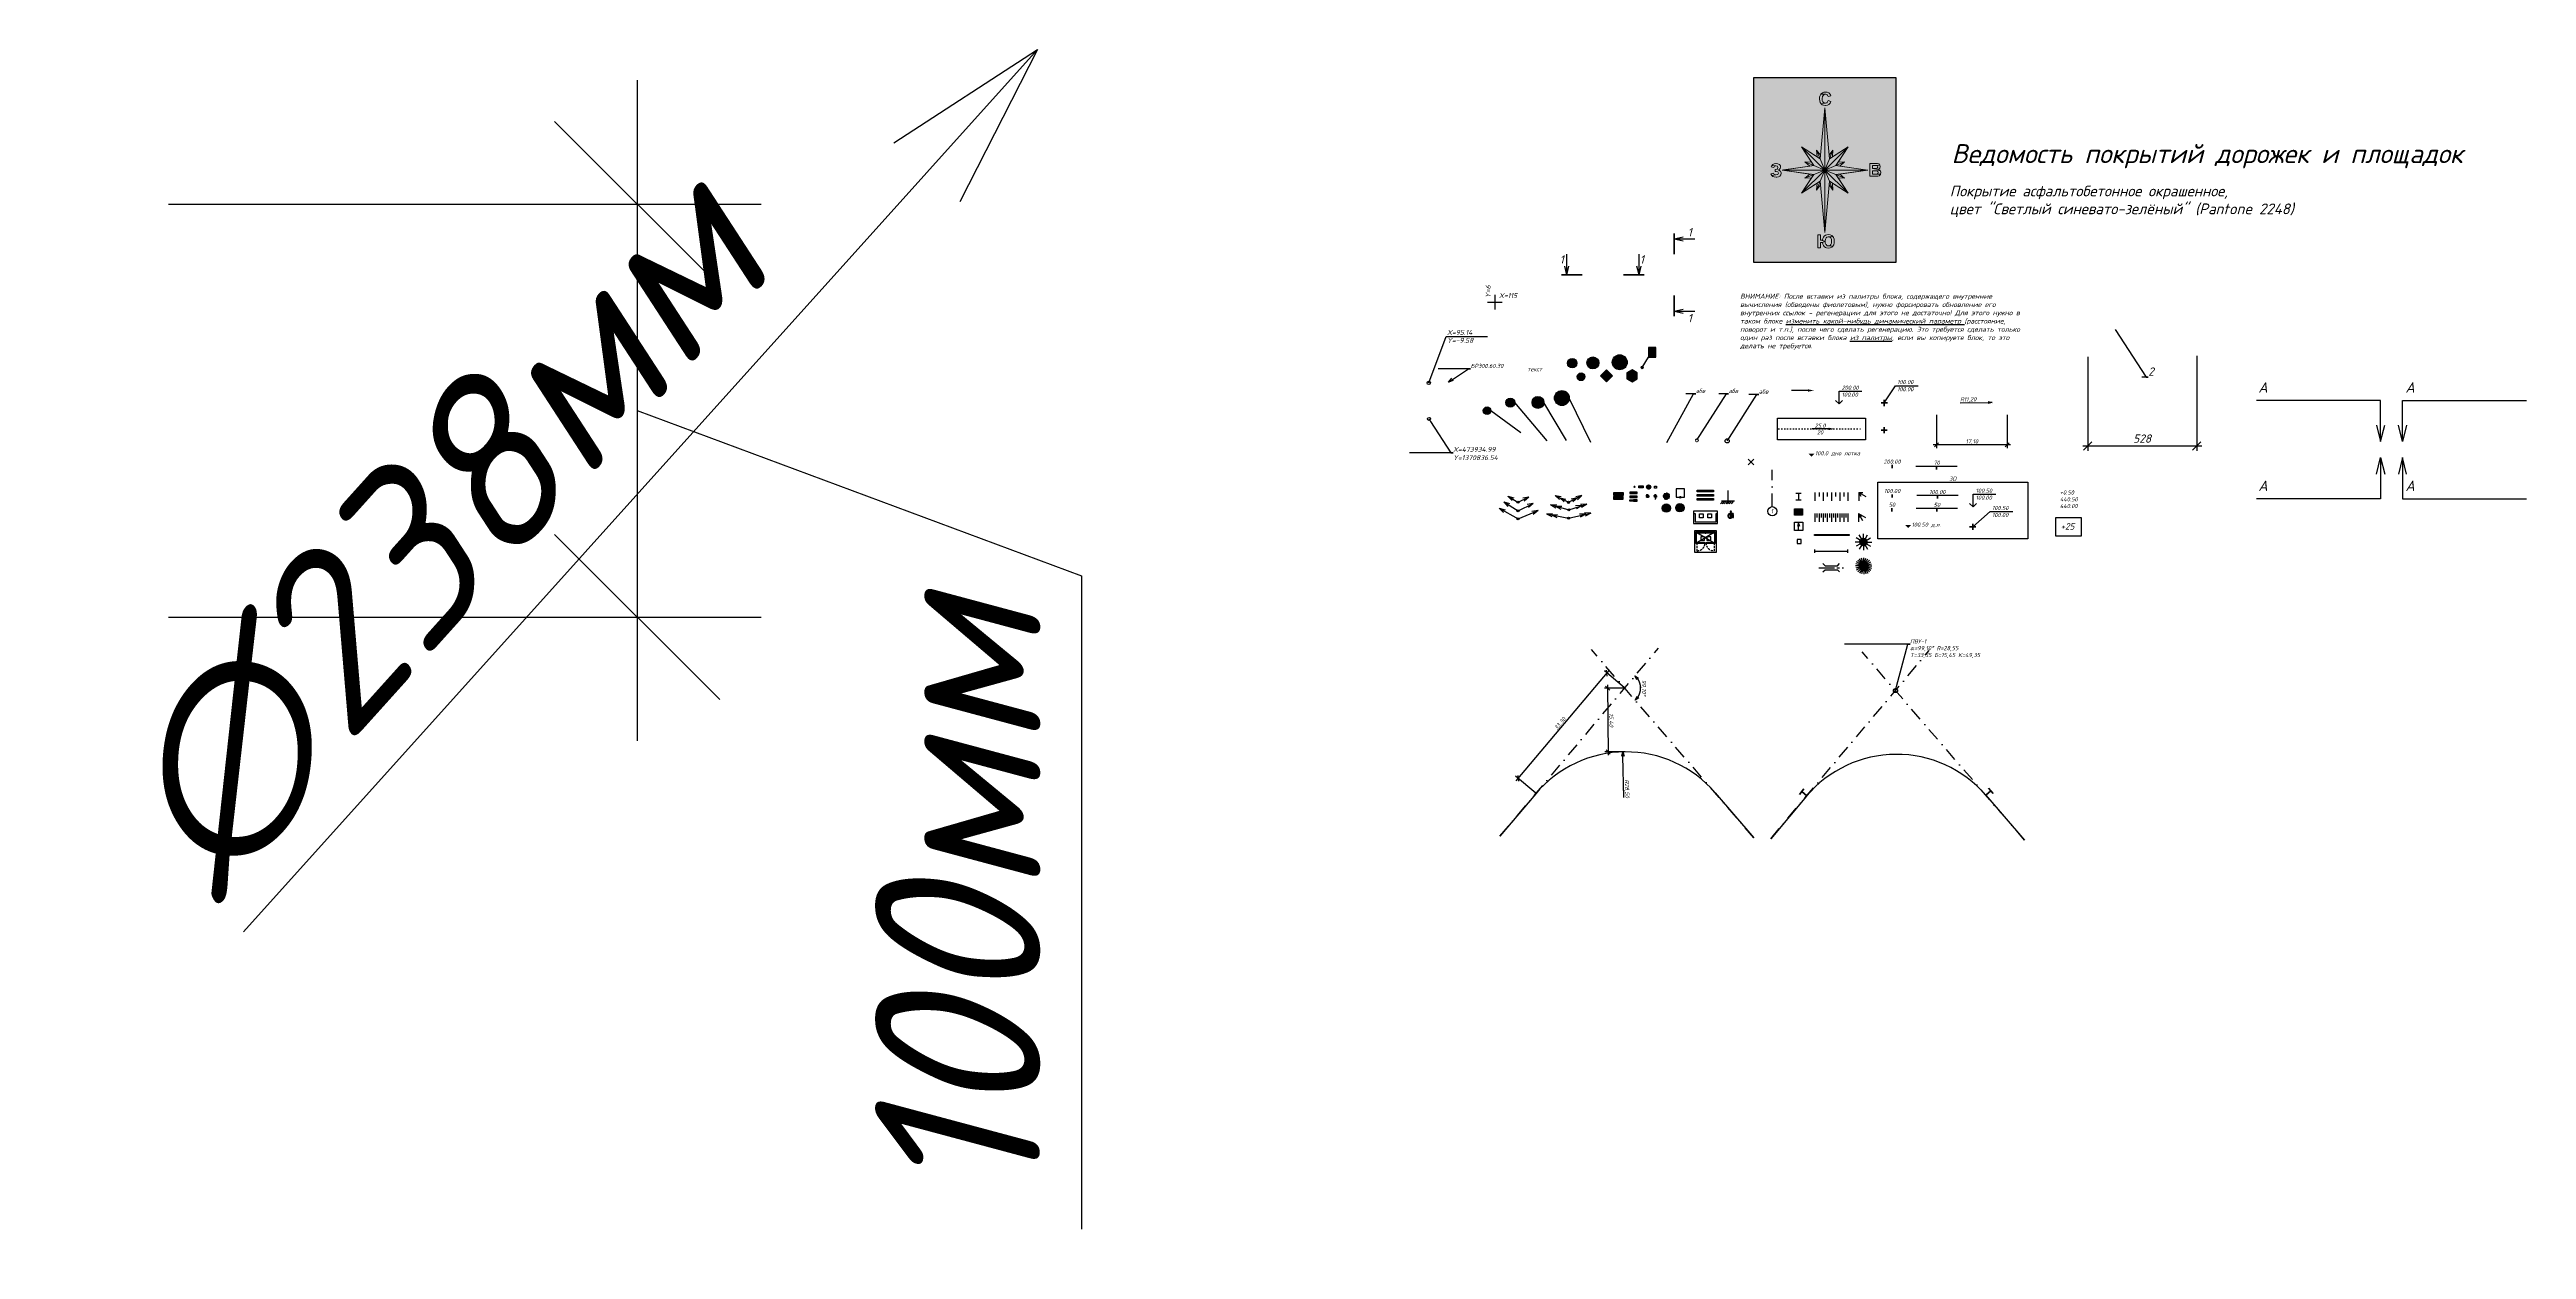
# Model space of a CAD drawing. Header units: millimetres. Extents: x -343 to 256, y -115 to 176.
import ezdxf
from ezdxf import colors
from ezdxf.entities.mleader import LeaderData, LeaderLine
from ezdxf.enums import TextEntityAlignment as Align
from ezdxf.math import Vec2, Vec3

# ---------------------------------------------------------------- set-up
doc = ezdxf.new("R2010")
doc.units = ezdxf.units.MM
doc.header["$PDMODE"] = 34
for name, pattern in [('ACAD_ISO07W100', [3, 0, -3]), ('CENTER2', [1.125, 0.75, -0.125, 0.125, -0.125]), ('DASHED', [0.75, 0.5, -0.25]), ('штрихпунктирная2', [12.7, 6.35, -3.175, 0, -3.175])]:
    doc.linetypes.add(name, pattern=pattern)
doc.layers.get('Defpoints').update_dxf_attribs({"color": 4})
doc.layers.add('06 рз', color=7, linetype='Continuous')
doc.layers.add('_сетка', color=7, linetype='Continuous')
doc.layers.add('топо15_Ограждения', color=7, linetype='Continuous', lineweight=25)
doc.styles.get("Standard").update_dxf_attribs({"font": 'isocpeui.ttf', "height": 2.6})
doc.styles.add('Аннотации', font='isocpeui.ttf', dxfattribs={"height": 1})
doc.styles.add('Аннотации (мм)', font='isocpeui.ttf', dxfattribs={"height": 40})
doc.styles.add('Аннотации лист', font='isocpeui.ttf', dxfattribs={"height": 2.5})
doc.dimstyles.new('лист М0.05', dxfattribs={"dimscale": 2, "dimtxt": 2, "dimasz": 1, "dimexe": 0.6, "dimexo": 0.5, "dimgap": 0.4, "dimtad": 1, "dimdec": 0, "dimlfac": 20, "dimrnd": 0.05, "dimzin": 0, "dimtxsty": 'Аннотации лист', "dimblk": 'OBLIQUE', "dimcen": 0, "dimdle": 0.6, "dimclrd": 5, "dimclre": 5, "dimclrt": 5, "dimadec": 0, "dimazin": 0, "dimtfac": 1, "dimtdec": 0, "dimtofl": 0, "dimtmove": 1, "dimatfit": 3, "dimfxl": 1, "dimtolj": 1, "dimtzin": 0, "dimarcsym": 0})
doc.dimstyles.new('радиусы', dxfattribs={"dimtxt": 1, "dimasz": 1, "dimexe": 0.8, "dimexo": 0.1, "dimgap": 0.1, "dimtad": 1, "dimrnd": 0.1, "dimzin": 0, "dimtxsty": 'Аннотации', "dimblk": 'OPEN30', "dimcen": 0, "dimdle": 0.8, "dimclrd": 5, "dimclre": 5, "dimclrt": 5, "dimazin": 0, "dimtfac": 1, "dimtix": 1, "dimtofl": 0, "dimtmove": 1, "dimatfit": 3, "dimfxl": 1, "dimtolj": 1, "dimtzin": 0, "dimarcsym": 1})
doc.dimstyles.new('радиусы (мм)', dxfattribs={"dimscale": 50, "dimtxt": 40, "dimasz": 0.8, "dimexe": 0.6, "dimexo": 0.1, "dimgap": 0.2, "dimtad": 1, "dimdec": 0, "dimrnd": 1, "dimzin": 0, "dimtxsty": 'Аннотации (мм)', "dimblk": 'OPEN30', "dimcen": 0.4, "dimdle": 0.6, "dimclrd": 5, "dimclre": 5, "dimclrt": 5, "dimazin": 0, "dimtfac": 1, "dimtdec": 0, "dimtmove": 1, "dimatfit": 3, "dimfxl": 1, "dimtolj": 1, "dimtzin": 0, "dimarcsym": 1})
doc.dimstyles.new('размеры', dxfattribs={"dimtxt": 1, "dimasz": 1, "dimexe": 0.8, "dimexo": 0.1, "dimgap": 0.1, "dimtad": 1, "dimrnd": 0.1, "dimzin": 0, "dimtxsty": 'Аннотации', "dimblk": 'OBLIQUE', "dimcen": -0.09, "dimdle": 0.8, "dimclrd": 5, "dimclre": 5, "dimclrt": 5, "dimazin": 0, "dimtfac": 1, "dimtmove": 1, "dimatfit": 3, "dimfxl": 1, "dimtolj": 1, "dimtzin": 0, "dimarcsym": 1})
doc.dimstyles.new('размеры (мм)', dxfattribs={"dimscale": 50, "dimtxt": 40, "dimasz": 0.8, "dimexe": 0.6, "dimexo": 0.1, "dimgap": 0.2, "dimtad": 1, "dimdec": 0, "dimrnd": 1, "dimzin": 0, "dimtxsty": 'Аннотации (мм)', "dimblk": 'OBLIQUE', "dimcen": 0.4, "dimdle": 0.6, "dimclrd": 5, "dimclre": 5, "dimclrt": 5, "dimazin": 0, "dimtfac": 1, "dimtdec": 0, "dimtmove": 1, "dimatfit": 3, "dimfxl": 1, "dimtolj": 1, "dimtzin": 0, "dimarcsym": 1})

# ---------------------------------------------------------------- blocks, each defined once
blk = doc.blocks.new('_None')
blk = doc.blocks.new('_DotSmall')
at = {"color": 0, "linetype": 'ByBlock', "lineweight": 13, "const_width": 0.5}
blk.add_lwpolyline([(-0.0625, 0, 1), (0.0625, 0, 1)], format="xyb", close=True, dxfattribs=at)
blk = doc.blocks.new('*U106')
at = {"color": 5, "linetype": 'Continuous', "lineweight": -3, "ltscale": 0.1}
blk.add_attdef('РАЗНИЦА+', (0.57, 2.03), '', height=1, dxfattribs=at)
at = {"color": 1, "linetype": 'Continuous', "lineweight": -3, "ltscale": 0.1}
blk.add_attdef('ПРОЕКТ_ОТМЕТКА', (0.57, 0.39), '', height=1, rotation=360, dxfattribs=at)
at = {"color": 0, "linetype": 'Continuous', "lineweight": -3, "ltscale": 0.1}
blk.add_attdef('СУЩ_ОТМЕТКА', (0.57, -1.24), '', height=1, rotation=360, dxfattribs=at)
blk = doc.blocks.new('*U132')
at = {"color": 0, "linetype": 'Continuous', "lineweight": -2, "ltscale": 0.1}
for p, q in [((-0.71, 0.71), (0.7, -0.7)), ((0.71, 0.71), (-0.7, -0.7))]:
    blk.add_line(p, q, dxfattribs=at)
blk = doc.blocks.new('*U109')
at = {"linetype": 'ByBlock', "lineweight": -2, "ltscale": 100, "transparency": 33554687}
h = blk.add_hatch(color=0, dxfattribs=at)
h.dxf.hatch_style = 1
h.paths.add_polyline_path([(0.71, 0.7), (0, -0.01), (-0.71, 0.7)])
at = {"color": 1, "linetype": 'Continuous', "lineweight": -3}
blk.add_attdef('ТЕКСТ', (0.83, 0.3), '', height=1, dxfattribs=at)
blk = doc.blocks.new('*U124')
at = {"lineweight": 20, "true_color": 0xffffff, "transparency": 16777216}
h = blk.add_hatch(color=7, dxfattribs=at)
edge = h.paths.add_edge_path()
edge.add_arc((0, 0), 1.44, 0, 360)
at = {"color": 0, "linetype": 'Continuous', "lineweight": -2, "transparency": 16777216}
blk.add_circle((0, 0), 1.44, dxfattribs=at)
at = {"color": 0, "linetype": 'ByBlock', "lineweight": -2, "ltscale": 100, "transparency": 16777216, "style": 'Аннотации'}
blk.add_attdef('ТЕКСТ', text='', height=1, dxfattribs=at).set_placement((-0.12, 0.02), align=Align.MIDDLE)
blk = doc.blocks.new('*U62')
at = {"lineweight": 20, "true_color": 0xffffff, "transparency": 16777216}
h = blk.add_hatch(color=7, dxfattribs=at)
edge = h.paths.add_edge_path()
edge.add_arc((0, 0), 1.8, 0, 360)
at = {"linetype": 'ByBlock', "lineweight": -2, "transparency": 16777216}
blk.add_lwpolyline([(-1.8, 0), (1.8, 0)], dxfattribs=at)
blk.add_circle((0, 0), 1.8, dxfattribs=at)
at = {"color": 0, "linetype": 'ByBlock', "lineweight": -2, "ltscale": 100, "transparency": 16777216, "style": 'Аннотации'}
blk.add_attdef('ТИП', text='', height=1, dxfattribs=at).set_placement((0, 0), align=Align.BOTTOM_CENTER)
at = {"color": 18, "linetype": 'ByBlock', "lineweight": -2, "ltscale": 100, "true_color": 0x000000, "transparency": 16777216, "style": 'Аннотации'}
blk.add_attdef('КОЛ-ВО', text='', height=1, dxfattribs=at).set_placement((0, -0.35), align=Align.TOP_CENTER)
blk = doc.blocks.new('_Oblique')
at = {"color": 0, "linetype": 'ByBlock', "lineweight": -2}
blk.add_line((-0.5, -0.5), (0.5, 0.5), dxfattribs=at)
blk = doc.blocks.new('*D15')
at = {"color": 5, "linetype": 'Continuous', "lineweight": -2, "ltscale": 0.1, "transparency": 16777216}
for p, q in [((113.32, 87.41), (113.32, 79.37)), ((130.41, 87.39), (130.41, 79.37)), ((131.21, 80.17), (112.52, 80.17))]:
    blk.add_line(p, q, dxfattribs=at)
at = {"layer": 'Defpoints', "color": 0, "linetype": 'Continuous', "lineweight": -2, "ltscale": 0.1, "transparency": 16777216}
for p in [(113.32, 87.51), (130.41, 87.49), (113.32, 80.17)]:
    blk.add_point(p, dxfattribs=at)
at = {"color": 5, "linetype": 'Continuous', "lineweight": -2, "ltscale": 0.1, "transparency": 16777216, "rotation": 180}
blk.add_blockref('_Oblique', (113.32, 80.17), dxfattribs=at)
at = {"color": 5, "linetype": 'Continuous', "lineweight": -2, "ltscale": 0.1, "transparency": 16777216}
blk.add_blockref('_Oblique', (130.41, 80.17), dxfattribs=at)
at = {"color": 5, "linetype": 'Continuous', "lineweight": -3, "ltscale": 0.1, "transparency": 16777216, "insert": (121.86, 80.87), "char_height": 1, "attachment_point": 5, "style": 'Аннотации'}
blk.add_mtext('\\A1;17,10', dxfattribs=at)
blk = doc.blocks.new('_Open30')
at = {"color": 0, "linetype": 'ByBlock', "lineweight": -2}
for p, q in [((-1, 0.268), (0, 0)), ((0, 0), (-1, -0.268)), ((0, 0), (-1, 0))]:
    blk.add_line(p, q, dxfattribs=at)
blk = doc.blocks.new('*D16')
at = {"color": 5, "linetype": 'Continuous', "lineweight": -2, "ltscale": 0.1, "transparency": 16777216}
blk.add_line((119.08, 90.33), (125.81, 90.4), dxfattribs=at)
at = {"layer": 'Defpoints', "color": 0, "linetype": 'Continuous', "lineweight": -2, "ltscale": 0.1, "transparency": 16777216}
for p in [(115.65, 90.3), (126.81, 90.41)]:
    blk.add_point(p, dxfattribs=at)
at = {"color": 5, "linetype": 'Continuous', "lineweight": -2, "ltscale": 0.1, "transparency": 16777216, "rotation": 0.600963078644537}
blk.add_blockref('_Open30', (126.81, 90.41), dxfattribs=at)
at = {"color": 5, "linetype": 'Continuous', "lineweight": -3, "ltscale": 0.1, "transparency": 16777216, "insert": (120.99, 91.05), "char_height": 1, "attachment_point": 5, "rotation": 0.60096, "style": 'Аннотации'}
blk.add_mtext('\\A1;R11,20', dxfattribs=at)
blk = doc.blocks.new('*D17')
at = {"color": 5, "linetype": 'Continuous', "lineweight": -2, "ltscale": 0.1, "transparency": 16777216}
for p, q in [((149.91, 101.48), (149.91, 78.67)), ((176.3, 101.69), (176.3, 78.67)), ((148.71, 79.87), (177.5, 79.87))]:
    blk.add_line(p, q, dxfattribs=at)
at = {"layer": 'Defpoints', "color": 0, "linetype": 'Continuous', "ltscale": 0.1, "transparency": 16777216}
for p in [(149.91, 102.48), (176.3, 102.69), (176.3, 79.87)]:
    blk.add_point(p, dxfattribs=at)
at = {"color": 5, "linetype": 'Continuous', "lineweight": -2, "ltscale": 0.1, "transparency": 16777216, "xscale": 2, "yscale": 2, "zscale": 2, "rotation": 180}
blk.add_blockref('_Oblique', (149.91, 79.87), dxfattribs=at)
at = {"color": 5, "linetype": 'Continuous', "lineweight": -2, "ltscale": 0.1, "transparency": 16777216, "xscale": 2, "yscale": 2, "zscale": 2}
blk.add_blockref('_Oblique', (176.3, 79.87), dxfattribs=at)
at = {"color": 5, "linetype": 'Continuous', "lineweight": -3, "ltscale": 0.1, "transparency": 16777216, "insert": (163.1, 81.67), "char_height": 2, "attachment_point": 5, "style": 'Аннотации лист'}
blk.add_mtext('\\A1;528', dxfattribs=at)
blk = doc.blocks.new('*D18')
at = {"color": 5, "lineweight": -2, "transparency": 16777216}
for p, q in [((11.56, -1.23), (34.06, 25.49)), ((37.78, 21.31), (32.93, 25.4)), ((16.31, -4.18), (11.46, -0.1))]:
    blk.add_line(p, q, dxfattribs=at)
at = {"layer": 'Defpoints', "color": 0, "lineweight": -2, "transparency": 16777216}
for p in [(33.54, 24.88), (37.86, 21.25), (16.39, -4.25)]:
    blk.add_point(p, dxfattribs=at)
at = {"color": 5, "lineweight": -2, "transparency": 16777216}
for p, rotation in [((33.54, 24.88), 49.90389931837357), ((12.08, -0.62), 229.9038993183735)]:
    blk.add_blockref('_Oblique', p, dxfattribs=dict(at, rotation=rotation))
at = {"color": 5, "lineweight": -3, "transparency": 16777216, "insert": (22.28, 12.58), "char_height": 1, "attachment_point": 5, "rotation": 49.9039, "style": 'Аннотации'}
blk.add_mtext('\\A1;33,30', dxfattribs=at)
blk = doc.blocks.new('*D20')
at = {"color": 5, "lineweight": -2, "transparency": 16777216}
for p, q in [((37.76, 21.25), (32.93, 21.22)), ((33.73, 22.02), (33.83, 4.98)), ((37.85, 5.8), (33.03, 5.78))]:
    blk.add_line(p, q, dxfattribs=at)
at = {"layer": 'Defpoints', "color": 0, "lineweight": -2, "transparency": 16777216}
for p in [(37.86, 21.25), (33.83, 5.78), (37.95, 5.81)]:
    blk.add_point(p, dxfattribs=at)
at = {"color": 5, "lineweight": -2, "transparency": 16777216}
for p, rotation in [((33.73, 21.22), 90.35240175237995), ((33.83, 5.78), 270.3524017523799)]:
    blk.add_blockref('_Oblique', p, dxfattribs=dict(at, rotation=rotation))
at = {"color": 5, "lineweight": -3, "transparency": 16777216, "insert": (34.48, 13.51), "char_height": 1, "attachment_point": 5, "rotation": 270.3524, "style": 'Аннотации'}
blk.add_mtext('\\A1;15,40', dxfattribs=at)
blk = doc.blocks.new('*D19')
at = {"color": 5, "lineweight": -2, "transparency": 16777216}
blk.add_arc((37.86, 21.25), 3.85, 325.73115, 34.97366, dxfattribs=at)
at = {"layer": 'Defpoints', "color": 0, "lineweight": -2, "transparency": 16777216}
for p in [(34.34, 25.32), (41.28, 25.32), (41.55, 20.18), (16.31, -4.35), (59.72, -4.08)]:
    blk.add_point(p, dxfattribs=at)
at = {"color": 5, "lineweight": -2, "transparency": 16777216}
for p, rotation in [((40.34, 24.19), 132.4385254480676), ((40.37, 18.34), 228.2662780563909)]:
    blk.add_blockref('_Open30', p, dxfattribs=dict(at, rotation=rotation))
at = {"color": 5, "lineweight": -3, "transparency": 16777216, "insert": (42.41, 21.28), "char_height": 1, "attachment_point": 5, "rotation": 270.3524, "style": 'Аннотации'}
blk.add_mtext('\\A1;99,10°', dxfattribs=at)
blk = doc.blocks.new('_Origin')
at = {"color": 0, "linetype": 'ByBlock', "lineweight": -2}
blk.add_line((0, 0), (-1, 0), dxfattribs=at)
blk.add_circle((0, 0), 0.5, dxfattribs=at)
blk = doc.blocks.new('*D21')
at = {"color": 5, "lineweight": -2, "transparency": 16777216}
blk.add_line((37.68, -5.24), (37.42, 4.8), dxfattribs=at)
at = {"layer": 'Defpoints', "color": 0, "lineweight": -2, "transparency": 16777216}
for p in [(37.4, 5.8), (38.13, -22.72)]:
    blk.add_point(p, dxfattribs=at)
at = {"color": 5, "lineweight": -2, "transparency": 16777216, "rotation": 91.46813944457605}
blk.add_blockref('_Open30', (37.4, 5.8), dxfattribs=at)
at = {"color": 5, "lineweight": -3, "transparency": 16777216, "insert": (38.32, -3.1), "char_height": 1, "attachment_point": 5, "rotation": 271.46814, "style": 'Аннотации'}
blk.add_mtext('\\A1;R28,50', dxfattribs=at)
blk = doc.blocks.new('*U35')
at = {"color": 0, "linetype": 'ByBlock', "lineweight": -2}
for points in [[(-0.67, 1.69), (-1.78, 0.37)], [(0, 0), (-1.22, 1.03)]]:
    blk.add_lwpolyline(points, dxfattribs=at)
blk = doc.blocks.new('*U36')
at = {"color": 0, "linetype": 'ByBlock', "lineweight": -2}
for points in [[(0, 0), (1.21, 1.05)], [(1.77, 0.39), (0.65, 1.7)]]:
    blk.add_lwpolyline(points, dxfattribs=at)
blk = doc.blocks.new('*U34')
at = {"color": 0, "linetype": 'ByBlock', "lineweight": -2}
for points in [[(0.75, 0), (-0.75, 0)], [(0, -0.75), (0, 0.75)]]:
    blk.add_lwpolyline(points, dxfattribs=at)
blk = doc.blocks.new('*U165')
at = {"color": 0, "linetype": 'ByBlock', "lineweight": 50}
blk.add_lwpolyline([(0, 0), (0, -0.8)], dxfattribs=at)
at = {"color": 1, "linetype": 'Continuous', "lineweight": -3}
blk.add_attdef('ОТМЕТКА', text='', height=1, dxfattribs=at).set_placement((0, 0), align=Align.BOTTOM_CENTER)
blk = doc.blocks.new('*U26')
at = {"color": 0, "linetype": 'ByBlock', "lineweight": -2}
for points in [[(-0.25, -0.25), (-0.5, -0.25), (-0.5, 0.25), (-0.25, 0.25)], [(0, -0.25), (-0.25, -0.25), (-0.25, 0.25), (0, 0.25)], [(0.25, -0.25), (0, -0.25), (0, 0.25), (0.25, 0.25)], [(0.5, -0.25), (0.25, -0.25), (0.25, 0.25), (0.5, 0.25)]]:
    blk.add_lwpolyline(points, close=True, dxfattribs=at)
blk = doc.blocks.new('круг_оз')
at = {"lineweight": 20, "true_color": 0xffffff, "transparency": 16777216}
h = blk.add_hatch(color=7, dxfattribs=at)
edge = h.paths.add_edge_path()
edge.add_arc((0, 0), 1.8, 0, 360)
at = {"linetype": 'ByBlock', "lineweight": -2, "transparency": 16777216}
blk.add_lwpolyline([(-1.8, 0), (1.8, 0)], dxfattribs=at)
blk.add_circle((0, 0), 1.8, dxfattribs=at)
at = {"color": 0, "linetype": 'ByBlock', "lineweight": -2, "ltscale": 100, "transparency": 16777216, "style": 'Аннотации'}
blk.add_attdef('ТИП', text='', height=1, dxfattribs=at).set_placement((0, 0), align=Align.BOTTOM_CENTER)
at = {"color": 18, "linetype": 'ByBlock', "lineweight": -2, "ltscale": 100, "true_color": 0x000000, "transparency": 16777216, "style": 'Аннотации'}
blk.add_attdef('КОЛ-ВО', text='', height=1, dxfattribs=at).set_placement((0, -0.35), align=Align.TOP_CENTER)
blk = doc.blocks.new('*U61')
at = {"color": 0, "linetype": 'ByBlock', "lineweight": -2}
for p, q in [((0, 1.8), (0, -1.8)), ((-1.8, 0), (0, 0)), ((0, 0), (1.8, 0))]:
    blk.add_line(p, q, dxfattribs=at)
at = {"flags": 8}
blk.add_attdef('Y', (-1, 1), '', height=1.2, rotation=90, dxfattribs=at)
blk.add_attdef('X', (1, 1), '', height=1.2, dxfattribs=at)
blk = doc.blocks.new('*U30')
at = {"color": 0, "linetype": 'Continuous', "lineweight": -2}
blk.add_line((0, -0.15), (0, 0.15), dxfattribs=at)
blk = doc.blocks.new('*U31')
at = {"color": 0, "linetype": 'ByBlock', "lineweight": -2, "transparency": 16777216}
for p, rotation in [((114205.06, 632600.17), 90), ((114205.15, 632600.38), 45.00000000000001), ((114205.15, 632599.96), 135), ((114205.36, 632599.87), 180), ((114205.57, 632600.38), 315), ((114205.57, 632599.96), 225), ((114205.66, 632600.17), 270)]:
    blk.add_blockref('*U30', p, dxfattribs=dict(at, rotation=rotation))
blk.add_blockref('*U30', (114205.36, 632600.47), dxfattribs=at)
blk = doc.blocks.new('светильник')
at = {"color": 0, "linetype": 'Continuous', "lineweight": -2}
blk.add_circle((0, 0), 0.15, dxfattribs=at)
blk.add_blockref('*U31', (-114205.36, -632600.17), dxfattribs=at)
blk = doc.blocks.new('*U32')
at = {"color": 0, "linetype": 'Continuous', "lineweight": -2}
blk.add_line((0, -0.15), (0, 0.15), dxfattribs=at)
blk = doc.blocks.new('*U33')
at = {"color": 0, "linetype": 'ByBlock', "lineweight": -2, "transparency": 16777216}
for p, rotation in [((114205.06, 632600.17), 90), ((114205.15, 632600.38), 45.00000000000001), ((114205.15, 632599.96), 135), ((114205.36, 632599.87), 180), ((114205.57, 632600.38), 315), ((114205.57, 632599.96), 225), ((114205.66, 632600.17), 270)]:
    blk.add_blockref('*U32', p, dxfattribs=dict(at, rotation=rotation))
blk.add_blockref('*U32', (114205.36, 632600.47), dxfattribs=at)
blk = doc.blocks.new('светильник на опоре')
at = {"color": 0, "linetype": 'Continuous', "lineweight": -2}
for p, q in [((-0.15, 0), (0.15, 0)), ((0, 0.5), (0, 0))]:
    blk.add_line(p, q, dxfattribs=at)
blk.add_circle((0, 0.65), 0.15, dxfattribs=at)
blk.add_blockref('*U33', (-114205.36, -632599.52), dxfattribs=at)
blk = doc.blocks.new('красная горизонталь')
at = {"color": 0, "linetype": 'ByBlock', "lineweight": -2}
blk.add_line((0, 0), (10, 0), dxfattribs=at)
at = {"color": 0, "linetype": 'ByBlock', "lineweight": 50}
blk.add_lwpolyline([(5, 0), (5, -0.8)], dxfattribs=at)
at = {"color": 1, "linetype": 'Continuous', "lineweight": -3}
blk.add_attdef('ОТМЕТКА', text='', height=1, dxfattribs=at).set_placement((5, 0), align=Align.BOTTOM_CENTER)
blk = doc.blocks.new('*U127')
at = {"lineweight": 20, "true_color": 0xffffff, "transparency": 16777216}
h = blk.add_hatch(color=7, dxfattribs=at)
edge = h.paths.add_edge_path()
edge.add_arc((0, 0), 1.12, 0, 360)
at = {"color": 0, "linetype": 'Continuous', "lineweight": -2, "transparency": 16777216}
blk.add_circle((0, 0), 1.12, dxfattribs=at)
at = {"color": 0, "linetype": 'ByBlock', "lineweight": -2, "ltscale": 100, "transparency": 16777216, "style": 'Аннотации'}
blk.add_attdef('ТЕКСТ', text='', height=1, dxfattribs=at).set_placement((-0.12, 0.02), align=Align.MIDDLE)
blk = doc.blocks.new('*U140')
at = {"linetype": 'Continuous', "lineweight": -2}
h = blk.add_hatch(color=0, dxfattribs=at)
h.dxf.hatch_style = 1
h.paths.add_polyline_path([(0, 2.4), (4, 2.4), (4, 2), (0, 2)])
h = blk.add_hatch(color=0, dxfattribs=at)
h.dxf.hatch_style = 1
h.paths.add_polyline_path([(0, 1.4), (4, 1.4), (4, 1), (0, 1)])
h = blk.add_hatch(color=0, dxfattribs=at)
h.dxf.hatch_style = 1
h.paths.add_polyline_path([(0, 0.4), (4, 0.4), (4, 0), (0, 0)])
at = {"color": 0, "linetype": 'Continuous', "lineweight": -2}
for points in [[(0, 2.4), (4, 2.4), (4, 2), (0, 2)], [(0, 1.4), (4, 1.4), (4, 1), (0, 1)], [(0, 0.4), (4, 0.4), (4, 0), (0, 0)]]:
    blk.add_lwpolyline(points, close=True, dxfattribs=at)
blk = doc.blocks.new('*U46')
at = {"linetype": 'Continuous', "lineweight": 30, "extrusion": (9.23906e-17, 2.45383e-15, -1)}
blk.add_line((0, 0, -276.11), (0, -2.5), dxfattribs=at)
at = {"linetype": 'Continuous', "lineweight": 30, "extrusion": (-9.23906e-17, 2.45383e-15, -1)}
for p, q in [((-1.17, -2.5), (-1.79, -3.19)), ((-1.57, -2.5), (1.62, -2.5)), ((-0.74, -2.5), (-1.36, -3.19)), ((-0.32, -2.5), (-0.94, -3.19)), ((0.11, -2.5), (-0.51, -3.19)), ((0.54, -2.5), (-0.08, -3.19)), ((0.96, -2.5), (0.34, -3.19)), ((1.39, -2.5), (0.77, -3.19))]:
    blk.add_line(p, q, dxfattribs=at)
blk = doc.blocks.new('*U42')
at = {"color": 0, "lineweight": -2, "ltscale": 100}
for points in [[(0.3, 0.3), (0, 0.3), (0, 0), (0.3, 0)], [(0.6, 0.3), (0.3, 0.3), (0.3, 0), (0.6, 0)], [(0.9, 0.3), (0.6, 0.3), (0.6, 0), (0.9, 0)], [(1.2, 0.3), (0.9, 0.3), (0.9, 0), (1.2, 0)]]:
    blk.add_lwpolyline(points, close=True, dxfattribs=at)
at = {"color": 0, "lineweight": 5, "ltscale": 100}
for centre in [(0.02, 0.2), (0.02, 0.1), (0.05, 0.25), (0.05, 0.15), (0.05, 0.05), (0.08, 0.2), (0.08, 0.1), (0.1, 0.25), (0.1, 0.15), (0.1, 0.05), (0.12, 0.2), (0.12, 0.1), (0.15, 0.25), (0.15, 0.15), (0.15, 0.05), (0.18, 0.2), (0.18, 0.1), (0.2, 0.25), (0.2, 0.15), (0.2, 0.05), (0.23, 0.2), (0.23, 0.1), (0.25, 0.25), (0.25, 0.15), (0.25, 0.05), (0.27, 0.2), (0.27, 0.1), (0.32, 0.2), (0.32, 0.1), (0.35, 0.25), (0.35, 0.15), (0.35, 0.05), (0.38, 0.2), (0.38, 0.1), (0.4, 0.25), (0.4, 0.15), (0.4, 0.05), (0.42, 0.2), (0.42, 0.1), (0.45, 0.25), (0.45, 0.15), (0.45, 0.05), (0.48, 0.2), (0.48, 0.1), (0.5, 0.25), (0.5, 0.15), (0.5, 0.05), (0.53, 0.2), (0.53, 0.1), (0.55, 0.25), (0.55, 0.15), (0.55, 0.05), (0.57, 0.2), (0.57, 0.1), (0.62, 0.2), (0.62, 0.1), (0.65, 0.25), (0.65, 0.15), (0.65, 0.05), (0.68, 0.2), (0.68, 0.1), (0.7, 0.25), (0.7, 0.15), (0.7, 0.05), (0.72, 0.2), (0.72, 0.1), (0.75, 0.25), (0.75, 0.15), (0.75, 0.05), (0.78, 0.2), (0.78, 0.1), (0.8, 0.25), (0.8, 0.15), (0.8, 0.05), (0.83, 0.2), (0.83, 0.1), (0.85, 0.25), (0.85, 0.15), (0.85, 0.05), (0.87, 0.2), (0.87, 0.1), (0.92, 0.2), (0.92, 0.1), (0.95, 0.25), (0.95, 0.15), (0.95, 0.05), (0.98, 0.2), (0.98, 0.1), (1, 0.25), (1, 0.15), (1, 0.05), (1.02, 0.2), (1.02, 0.1), (1.05, 0.25), (1.05, 0.15), (1.05, 0.05), (1.08, 0.2), (1.08, 0.1), (1.1, 0.25), (1.1, 0.15), (1.1, 0.05), (1.13, 0.2), (1.13, 0.1), (1.15, 0.25), (1.15, 0.15), (1.15, 0.05), (1.17, 0.2), (1.17, 0.1)]:
    blk.add_circle(centre, 0.00791, dxfattribs=at)
blk = doc.blocks.new('*U44')
at = {"color": 0, "lineweight": -2, "ltscale": 100}
for points in [[(0.3, 0.3), (0, 0.3), (0, 0), (0.3, 0)], [(0.6, 0.3), (0.3, 0.3), (0.3, 0), (0.6, 0)], [(0.9, 0.3), (0.6, 0.3), (0.6, 0), (0.9, 0)], [(1.2, 0.3), (0.9, 0.3), (0.9, 0), (1.2, 0)]]:
    blk.add_lwpolyline(points, close=True, dxfattribs=at)
at = {"color": 0, "lineweight": 5, "ltscale": 2}
for points in [[(0.03, 0.02), (0.28, 0.27, 0.414214), (0.28, 0.28), (0.28, 0.28, 0.414214), (0.27, 0.28), (0.02, 0.03, 0.414214), (0.02, 0.02), (0.02, 0.02, 0.414214)], [(0.03, 0.08), (0.21, 0.27, 0.414214), (0.21, 0.28), (0.21, 0.28, 0.414214), (0.2, 0.28), (0.02, 0.1, 0.414214), (0.02, 0.08), (0.02, 0.08, 0.414214)], [(0.03, 0.15), (0.15, 0.27, 0.414214), (0.15, 0.28), (0.15, 0.28, 0.414214), (0.14, 0.28), (0.02, 0.16, 0.414214), (0.02, 0.15), (0.02, 0.15, 0.414214)], [(0.03, 0.21), (0.08, 0.27, 0.414214), (0.08, 0.28), (0.08, 0.28, 0.414214), (0.07, 0.28), (0.02, 0.23, 0.414214), (0.02, 0.21), (0.02, 0.21, 0.414214)], [(0.1, 0.02), (0.28, 0.2, 0.414214), (0.28, 0.21), (0.28, 0.21, 0.414214), (0.27, 0.21), (0.08, 0.03, 0.414214), (0.08, 0.02), (0.08, 0.02, 0.414214)], [(0.16, 0.02), (0.28, 0.14, 0.414214), (0.28, 0.15), (0.28, 0.15, 0.414214), (0.27, 0.15), (0.15, 0.03, 0.414214), (0.15, 0.02), (0.15, 0.02, 0.414214)], [(0.23, 0.02), (0.28, 0.07, 0.414214), (0.28, 0.08), (0.28, 0.08, 0.414214), (0.27, 0.08), (0.21, 0.03, 0.414214), (0.21, 0.02), (0.21, 0.02, 0.414214)], [(0.33, 0.02), (0.58, 0.27, 0.414214), (0.58, 0.28), (0.58, 0.28, 0.414214), (0.57, 0.28), (0.32, 0.03, 0.414214), (0.32, 0.02), (0.32, 0.02, 0.414214)], [(0.33, 0.08), (0.51, 0.27, 0.414214), (0.51, 0.28), (0.51, 0.28, 0.414214), (0.5, 0.28), (0.32, 0.1, 0.414214), (0.32, 0.08), (0.32, 0.08, 0.414214)], [(0.33, 0.15), (0.45, 0.27, 0.414214), (0.45, 0.28), (0.45, 0.28, 0.414214), (0.44, 0.28), (0.32, 0.16, 0.414214), (0.32, 0.15), (0.32, 0.15, 0.414214)], [(0.33, 0.21), (0.38, 0.27, 0.414214), (0.38, 0.28), (0.38, 0.28, 0.414214), (0.37, 0.28), (0.32, 0.23, 0.414214), (0.32, 0.21), (0.32, 0.21, 0.414214)], [(0.4, 0.02), (0.58, 0.2, 0.414214), (0.58, 0.21), (0.58, 0.21, 0.414214), (0.57, 0.21), (0.38, 0.03, 0.414214), (0.38, 0.02), (0.38, 0.02, 0.414214)], [(0.46, 0.02), (0.58, 0.14, 0.414214), (0.58, 0.15), (0.58, 0.15, 0.414214), (0.57, 0.15), (0.45, 0.03, 0.414214), (0.45, 0.02), (0.45, 0.02, 0.414214)], [(0.53, 0.02), (0.58, 0.07, 0.414214), (0.58, 0.08), (0.58, 0.08, 0.414214), (0.57, 0.08), (0.51, 0.03, 0.414214), (0.51, 0.02), (0.51, 0.02, 0.414214)], [(0.63, 0.02), (0.88, 0.27, 0.414214), (0.88, 0.28), (0.88, 0.28, 0.414214), (0.87, 0.28), (0.62, 0.03, 0.414214), (0.62, 0.02), (0.62, 0.02, 0.414214)], [(0.63, 0.08), (0.81, 0.27, 0.414214), (0.81, 0.28), (0.81, 0.28, 0.414214), (0.8, 0.28), (0.62, 0.1, 0.414214), (0.62, 0.08), (0.62, 0.08, 0.414214)], [(0.63, 0.15), (0.75, 0.27, 0.414214), (0.75, 0.28), (0.75, 0.28, 0.414214), (0.74, 0.28), (0.62, 0.16, 0.414214), (0.62, 0.15), (0.62, 0.15, 0.414214)], [(0.63, 0.21), (0.68, 0.27, 0.414214), (0.68, 0.28), (0.68, 0.28, 0.414214), (0.67, 0.28), (0.62, 0.23, 0.414214), (0.62, 0.21), (0.62, 0.21, 0.414214)], [(0.7, 0.02), (0.88, 0.2, 0.414214), (0.88, 0.21), (0.88, 0.21, 0.414214), (0.87, 0.21), (0.68, 0.03, 0.414214), (0.68, 0.02), (0.68, 0.02, 0.414214)], [(0.76, 0.02), (0.88, 0.14, 0.414214), (0.88, 0.15), (0.88, 0.15, 0.414214), (0.87, 0.15), (0.75, 0.03, 0.414214), (0.75, 0.02), (0.75, 0.02, 0.414214)], [(0.83, 0.02), (0.88, 0.07, 0.414214), (0.88, 0.08), (0.88, 0.08, 0.414214), (0.87, 0.08), (0.81, 0.03, 0.414214), (0.81, 0.02), (0.81, 0.02, 0.414214)], [(0.93, 0.02), (1.18, 0.27, 0.414214), (1.18, 0.28), (1.18, 0.28, 0.414214), (1.17, 0.28), (0.92, 0.03, 0.414214), (0.92, 0.02), (0.92, 0.02, 0.414214)], [(0.93, 0.08), (1.11, 0.27, 0.414214), (1.11, 0.28), (1.11, 0.28, 0.414214), (1.1, 0.28), (0.92, 0.1, 0.414214), (0.92, 0.08), (0.92, 0.08, 0.414214)], [(0.93, 0.15), (1.05, 0.27, 0.414214), (1.05, 0.28), (1.05, 0.28, 0.414214), (1.04, 0.28), (0.92, 0.16, 0.414214), (0.92, 0.15), (0.92, 0.15, 0.414214)], [(0.93, 0.21), (0.98, 0.27, 0.414214), (0.98, 0.28), (0.98, 0.28, 0.414214), (0.97, 0.28), (0.92, 0.23, 0.414214), (0.92, 0.21), (0.92, 0.21, 0.414214)], [(1, 0.02), (1.18, 0.2, 0.414214), (1.18, 0.21), (1.18, 0.21, 0.414214), (1.17, 0.21), (0.98, 0.03, 0.414214), (0.98, 0.02), (0.98, 0.02, 0.414214)], [(1.06, 0.02), (1.18, 0.14, 0.414214), (1.18, 0.15), (1.18, 0.15, 0.414214), (1.17, 0.15), (1.05, 0.03, 0.414214), (1.05, 0.02), (1.05, 0.02, 0.414214)], [(1.13, 0.02), (1.18, 0.07, 0.414214), (1.18, 0.08), (1.18, 0.08, 0.414214), (1.17, 0.08), (1.11, 0.03, 0.414214), (1.11, 0.02), (1.11, 0.02, 0.414214)]]:
    blk.add_lwpolyline(points, format="xyb", close=True, dxfattribs=at)
blk = doc.blocks.new('*U143')
at = {"color": 0, "linetype": 'ByBlock', "lineweight": -3}
for p, q in [((0, 0), (2.72, 4.18)), ((2.72, 4.18), (8.19, 4.18))]:
    blk.add_line(p, q, dxfattribs=at)
at = {"color": 0, "linetype": 'ByBlock', "lineweight": -2}
for points in [[(0.75, 0), (-0.75, 0)], [(0, -0.75), (0, 0.75)]]:
    blk.add_lwpolyline(points, dxfattribs=at)
at = {"color": 1, "linetype": 'Continuous', "lineweight": -3}
blk.add_attdef('ПРОЕКТ', (3.13, 4.55), '', height=1, dxfattribs=at)
at = {"linetype": 'Continuous', "lineweight": -3}
blk.add_attdef('СУЩ', (3.13, 2.83), '', height=1, dxfattribs=at)
blk = doc.blocks.new('дренажный приямок')
at = {"lineweight": 9, "ltscale": 100}
h = blk.add_hatch(dxfattribs=at)
h.set_pattern_fill('NET', color=256, scale=0.5)
h.set_pattern_definition([(0, (-78285.195506, -690360.058695), (0, 0.0625), []), (90, (-78285.195506, -690360.058695), (-0.0625, 4e-18), [])])
edge = h.paths.add_edge_path()
edge.add_arc((0.11, -0.1), 0.15, 0, 360)
at = {"ltscale": 100}
blk.add_circle((0.11, -0.1), 0.15, dxfattribs=at)
blk = doc.blocks.new('выпуск')
at = {"color": 0, "linetype": 'Continuous', "lineweight": -2}
for points in [[(-0.42, -0.91, 0, 0, 0), (-0.83, -1.78, 0.25, 0, 0), (-1.08, -2.32, 0, 0, 0)], [(0, -1, 0, 0, 0), (0, -1.96, 0.25, 0, 0), (0, -2.56, 0, 0, 0)], [(0.42, -0.91, 0, 0, 0), (0.83, -1.78, 0.25, 0, 0), (1.08, -2.32, 0, 0, 0)]]:
    blk.add_lwpolyline(points, format="xyseb", dxfattribs=at)
blk = doc.blocks.new('*U128')
at = {"lineweight": 20, "true_color": 0xffffff, "transparency": 16777216}
h = blk.add_hatch(color=7, dxfattribs=at)
edge = h.paths.add_edge_path()
edge.add_arc((0, 0), 0.935, 0, 360)
at = {"color": 0, "linetype": 'Continuous', "lineweight": -2, "transparency": 16777216}
blk.add_circle((0, 0), 0.935, dxfattribs=at)
at = {"color": 0, "linetype": 'ByBlock', "lineweight": -2, "ltscale": 100, "transparency": 16777216, "style": 'Аннотации'}
blk.add_attdef('ТЕКСТ', text='', height=1, dxfattribs=at).set_placement((-0.09, 0.02), align=Align.MIDDLE)
blk = doc.blocks.new('круг компакт')
at = {"lineweight": 20, "true_color": 0xffffff, "transparency": 16777216}
h = blk.add_hatch(color=7, dxfattribs=at)
edge = h.paths.add_edge_path()
edge.add_arc((0, 0), 1.12, 0, 360)
at = {"color": 0, "linetype": 'Continuous', "lineweight": -2, "transparency": 16777216}
blk.add_circle((0, 0), 1.12, dxfattribs=at)
at = {"color": 0, "linetype": 'ByBlock', "lineweight": -2, "ltscale": 100, "transparency": 16777216, "style": 'Аннотации'}
blk.add_attdef('ТЕКСТ', text='', height=1, dxfattribs=at).set_placement((-0.12, 0.02), align=Align.MIDDLE)
blk = doc.blocks.new('круг')
at = {"lineweight": 20, "true_color": 0xffffff, "transparency": 16777216}
h = blk.add_hatch(color=7, dxfattribs=at)
edge = h.paths.add_edge_path()
edge.add_arc((0, 0), 1.44, 0, 360)
at = {"color": 0, "linetype": 'Continuous', "lineweight": -2, "transparency": 16777216}
blk.add_circle((0, 0), 1.44, dxfattribs=at)
at = {"color": 0, "linetype": 'ByBlock', "lineweight": -2, "ltscale": 100, "transparency": 16777216, "style": 'Аннотации'}
blk.add_attdef('ТЕКСТ', text='', height=1, dxfattribs=at).set_placement((-0.12, 0.02), align=Align.MIDDLE)
blk = doc.blocks.new('круг компакт+')
at = {"lineweight": 20, "true_color": 0xffffff, "transparency": 16777216}
h = blk.add_hatch(color=7, dxfattribs=at)
edge = h.paths.add_edge_path()
edge.add_arc((0, 0), 0.935, 0, 360)
at = {"color": 0, "linetype": 'Continuous', "lineweight": -2, "transparency": 16777216}
blk.add_circle((0, 0), 0.935, dxfattribs=at)
at = {"color": 0, "linetype": 'ByBlock', "lineweight": -2, "ltscale": 100, "transparency": 16777216, "style": 'Аннотации'}
blk.add_attdef('ТЕКСТ', text='', height=1, dxfattribs=at).set_placement((-0.09, 0.02), align=Align.MIDDLE)
blk = doc.blocks.new('*U107')
at = {"color": 0, "lineweight": -3, "ltscale": 10, "style": 'Аннотации'}
blk.add_attdef('ОБЪЁМ+_4', text='', height=1.6, dxfattribs=at).set_placement((0, 0), align=Align.MIDDLE)
at = {"lineweight": -3, "ltscale": 10, "style": 'Аннотации', "flags": 1}
for tag, p in [('УГОЛ2', (5.52, 1.01)), ('УГОЛ3', (5.56, -0.21)), ('УГОЛ1', (5.64, 2.23)), ('УГОЛ4', (5.54, -1.39)), ('ПЛОЩАДЬ', (5.56, -2.59))]:
    blk.add_attdef(tag, p, '', height=0.75, dxfattribs=at)
blk = doc.blocks.new('*U51')
h = blk.add_hatch(color=0)
edge = h.paths.add_edge_path()
edge.add_arc((0, 0), 1, 0, 360)
at = {"lineweight": -2}
for p, q in [((-0.2848, 0), (0.2848, 0)), ((0, -0.2848), (0, 0.2848))]:
    blk.add_line(p, q, dxfattribs=at)
blk.add_circle((0, 0), 1, dxfattribs=at)
blk = doc.blocks.new('*U55')
at = {"color": 0, "lineweight": 5, "ltscale": 2}
for p, q in [((0.02, 0.02), (0.28, 0.28)), ((0.02, 0.08), (0.21, 0.28)), ((0.02, 0.15), (0.15, 0.28)), ((0.02, 0.21), (0.08, 0.28)), ((0.08, 0.02), (0.28, 0.21)), ((0.15, 0.02), (0.28, 0.15)), ((0.21, 0.02), (0.28, 0.08)), ((0.32, 0.02), (0.58, 0.28)), ((0.32, 0.08), (0.51, 0.28)), ((0.32, 0.15), (0.45, 0.28)), ((0.32, 0.21), (0.38, 0.28)), ((0.38, 0.02), (0.58, 0.21)), ((0.45, 0.02), (0.58, 0.15)), ((0.51, 0.02), (0.58, 0.08)), ((0.62, 0.02), (0.88, 0.28)), ((0.62, 0.08), (0.81, 0.28)), ((0.62, 0.15), (0.75, 0.28)), ((0.62, 0.21), (0.68, 0.28)), ((0.68, 0.02), (0.88, 0.21)), ((0.75, 0.02), (0.88, 0.15)), ((0.81, 0.02), (0.88, 0.08))]:
    blk.add_line(p, q, dxfattribs=at)
at = {"color": 0, "lineweight": -2, "ltscale": 100}
for points in [[(0.3, 0.3), (0, 0.3), (0, 0), (0.3, 0)], [(0.6, 0.3), (0.3, 0.3), (0.3, 0), (0.6, 0)], [(0.9, 0.3), (0.6, 0.3), (0.6, 0), (0.9, 0)]]:
    blk.add_lwpolyline(points, close=True, dxfattribs=at)
blk = doc.blocks.new('*U54')
at = {"color": 0, "lineweight": -2, "ltscale": 100}
for points in [[(0.3, 0.3), (0, 0.3), (0, 0), (0.3, 0)], [(0.6, 0.3), (0.3, 0.3), (0.3, 0), (0.6, 0)], [(0.9, 0.3), (0.6, 0.3), (0.6, 0), (0.9, 0)], [(1.2, 0.3), (0.9, 0.3), (0.9, 0), (1.2, 0)], [(1.5, 0.3), (1.2, 0.3), (1.2, 0), (1.5, 0)], [(1.8, 0.3), (1.5, 0.3), (1.5, 0), (1.8, 0)]]:
    blk.add_lwpolyline(points, close=True, dxfattribs=at)
at = {"color": 0, "lineweight": 5, "ltscale": 100}
for centre in [(0.02, 0.2), (0.02, 0.1), (0.05, 0.25), (0.05, 0.15), (0.05, 0.05), (0.08, 0.2), (0.08, 0.1), (0.1, 0.25), (0.1, 0.15), (0.1, 0.05), (0.12, 0.2), (0.12, 0.1), (0.15, 0.15), (0.15, 0.25), (0.15, 0.05), (0.18, 0.2), (0.18, 0.1), (0.2, 0.25), (0.2, 0.15), (0.2, 0.05), (0.23, 0.2), (0.23, 0.1), (0.25, 0.25), (0.25, 0.15), (0.25, 0.05), (0.27, 0.2), (0.27, 0.1), (0.32, 0.2), (0.32, 0.1), (0.35, 0.25), (0.35, 0.15), (0.35, 0.05), (0.38, 0.2), (0.38, 0.1), (0.4, 0.25), (0.4, 0.15), (0.4, 0.05), (0.42, 0.2), (0.42, 0.1), (0.45, 0.15), (0.45, 0.25), (0.45, 0.05), (0.48, 0.2), (0.48, 0.1), (0.5, 0.25), (0.5, 0.15), (0.5, 0.05), (0.53, 0.2), (0.53, 0.1), (0.55, 0.25), (0.55, 0.15), (0.55, 0.05), (0.57, 0.2), (0.57, 0.1), (0.62, 0.2), (0.62, 0.1), (0.65, 0.25), (0.65, 0.15), (0.65, 0.05), (0.68, 0.2), (0.68, 0.1), (0.7, 0.25), (0.7, 0.15), (0.7, 0.05), (0.72, 0.2), (0.72, 0.1), (0.75, 0.15), (0.75, 0.25), (0.75, 0.05), (0.78, 0.2), (0.78, 0.1), (0.8, 0.25), (0.8, 0.15), (0.8, 0.05), (0.83, 0.2), (0.83, 0.1), (0.85, 0.25), (0.85, 0.15), (0.85, 0.05), (0.87, 0.2), (0.87, 0.1), (0.92, 0.2), (0.92, 0.1), (0.95, 0.25), (0.95, 0.15), (0.95, 0.05), (0.98, 0.2), (0.98, 0.1), (1, 0.25), (1, 0.15), (1, 0.05), (1.02, 0.2), (1.02, 0.1), (1.05, 0.15), (1.05, 0.25), (1.05, 0.05), (1.08, 0.2), (1.08, 0.1), (1.1, 0.25), (1.1, 0.15), (1.1, 0.05), (1.13, 0.2), (1.13, 0.1), (1.15, 0.25), (1.15, 0.15), (1.15, 0.05), (1.17, 0.2), (1.17, 0.1), (1.22, 0.2), (1.22, 0.1), (1.25, 0.25), (1.25, 0.15), (1.25, 0.05), (1.28, 0.2), (1.28, 0.1), (1.3, 0.25), (1.3, 0.15), (1.3, 0.05), (1.32, 0.2), (1.32, 0.1), (1.35, 0.15), (1.35, 0.25), (1.35, 0.05), (1.38, 0.2), (1.38, 0.1), (1.4, 0.25), (1.4, 0.15), (1.4, 0.05), (1.43, 0.2), (1.43, 0.1), (1.45, 0.25), (1.45, 0.15), (1.45, 0.05), (1.47, 0.2), (1.47, 0.1), (1.52, 0.2), (1.52, 0.1), (1.55, 0.25), (1.55, 0.15), (1.55, 0.05), (1.58, 0.2), (1.58, 0.1), (1.6, 0.25), (1.6, 0.15), (1.6, 0.05), (1.62, 0.2), (1.62, 0.1), (1.65, 0.15), (1.65, 0.25), (1.65, 0.05), (1.68, 0.2), (1.68, 0.1), (1.7, 0.25), (1.7, 0.15), (1.7, 0.05), (1.73, 0.2), (1.73, 0.1), (1.75, 0.25), (1.75, 0.15), (1.75, 0.05), (1.77, 0.2), (1.77, 0.1)]:
    blk.add_circle(centre, 0.005, dxfattribs=at)
blk = doc.blocks.new('*U56')
at = {"color": 0, "lineweight": 5, "ltscale": 2}
for p, q in [((-0.62, 0.02), (-0.88, 0.28)), ((-0.69, 0.02), (-0.88, 0.21)), ((-0.75, 0.02), (-0.88, 0.15)), ((-0.81, 0.02), (-0.88, 0.08)), ((-0.62, 0.08), (-0.81, 0.28)), ((-0.62, 0.15), (-0.75, 0.28)), ((-0.62, 0.21), (-0.69, 0.28)), ((-0.32, 0.02), (-0.58, 0.28)), ((-0.39, 0.02), (-0.58, 0.21)), ((-0.45, 0.02), (-0.58, 0.15)), ((-0.51, 0.02), (-0.58, 0.08)), ((-0.32, 0.08), (-0.51, 0.28)), ((-0.32, 0.15), (-0.45, 0.28)), ((-0.32, 0.21), (-0.39, 0.28)), ((-0.02, 0.02), (-0.28, 0.28)), ((-0.09, 0.02), (-0.28, 0.21)), ((-0.15, 0.02), (-0.28, 0.15)), ((-0.21, 0.02), (-0.28, 0.08)), ((-0.02, 0.08), (-0.21, 0.28)), ((-0.02, 0.15), (-0.15, 0.28)), ((-0.02, 0.21), (-0.09, 0.28))]:
    blk.add_line(p, q, dxfattribs=at)
at = {"color": 0, "lineweight": -2, "ltscale": 100}
for points in [[(-0.9, 0.3), (-0.6, 0.3), (-0.6, 0), (-0.9, 0)], [(-0.6, 0.3), (-0.3, 0.3), (-0.3, 0), (-0.6, 0)], [(-0.3, 0.3), (0, 0.3), (0, 0), (-0.3, 0)]]:
    blk.add_lwpolyline(points, close=True, dxfattribs=at)
blk = doc.blocks.new('*U58')
at = {"color": 0, "lineweight": -2, "ltscale": 100}
for points in [[(0.3, 0.3), (0, 0.3), (0, 0), (0.3, 0)], [(0.6, 0.3), (0.3, 0.3), (0.3, 0), (0.6, 0)], [(0.9, 0.3), (0.6, 0.3), (0.6, 0), (0.9, 0)], [(1.2, 0.3), (0.9, 0.3), (0.9, 0), (1.2, 0)], [(1.5, 0.3), (1.2, 0.3), (1.2, 0), (1.5, 0)], [(1.8, 0.3), (1.5, 0.3), (1.5, 0), (1.8, 0)]]:
    blk.add_lwpolyline(points, close=True, dxfattribs=at)
at = {"color": 0, "lineweight": 5, "ltscale": 100}
for centre in [(0.05, 0.25), (0.05, 0.2), (0.05, 0.15), (0.05, 0.1), (0.05, 0.05), (0.1, 0.25), (0.1, 0.2), (0.1, 0.15), (0.1, 0.1), (0.1, 0.05), (0.15, 0.25), (0.15, 0.2), (0.15, 0.15), (0.15, 0.1), (0.15, 0.05), (0.2, 0.25), (0.2, 0.2), (0.2, 0.15), (0.2, 0.1), (0.2, 0.05), (0.25, 0.25), (0.25, 0.2), (0.25, 0.15), (0.25, 0.1), (0.25, 0.05), (0.35, 0.25), (0.35, 0.2), (0.35, 0.15), (0.35, 0.1), (0.35, 0.05), (0.4, 0.25), (0.4, 0.2), (0.4, 0.15), (0.4, 0.1), (0.4, 0.05), (0.45, 0.25), (0.45, 0.2), (0.45, 0.15), (0.45, 0.1), (0.45, 0.05), (0.5, 0.25), (0.5, 0.2), (0.5, 0.15), (0.5, 0.1), (0.5, 0.05), (0.55, 0.25), (0.55, 0.2), (0.55, 0.15), (0.55, 0.1), (0.55, 0.05), (0.65, 0.25), (0.65, 0.2), (0.65, 0.15), (0.65, 0.1), (0.65, 0.05), (0.7, 0.25), (0.7, 0.2), (0.7, 0.15), (0.7, 0.1), (0.7, 0.05), (0.75, 0.25), (0.75, 0.2), (0.75, 0.15), (0.75, 0.1), (0.75, 0.05), (0.8, 0.25), (0.8, 0.2), (0.8, 0.15), (0.8, 0.1), (0.8, 0.05), (0.85, 0.25), (0.85, 0.2), (0.85, 0.15), (0.85, 0.1), (0.85, 0.05), (0.95, 0.25), (0.95, 0.2), (0.95, 0.15), (0.95, 0.1), (0.95, 0.05), (1, 0.25), (1, 0.2), (1, 0.15), (1, 0.1), (1, 0.05), (1.05, 0.25), (1.05, 0.2), (1.05, 0.15), (1.05, 0.1), (1.05, 0.05), (1.1, 0.25), (1.1, 0.2), (1.1, 0.15), (1.1, 0.1), (1.1, 0.05), (1.15, 0.25), (1.15, 0.2), (1.15, 0.15), (1.15, 0.1), (1.15, 0.05), (1.25, 0.25), (1.25, 0.2), (1.25, 0.15), (1.25, 0.1), (1.25, 0.05), (1.3, 0.25), (1.3, 0.2), (1.3, 0.15), (1.3, 0.1), (1.3, 0.05), (1.35, 0.25), (1.35, 0.2), (1.35, 0.15), (1.35, 0.1), (1.35, 0.05), (1.4, 0.25), (1.4, 0.2), (1.4, 0.15), (1.4, 0.1), (1.4, 0.05), (1.45, 0.25), (1.45, 0.2), (1.45, 0.15), (1.45, 0.1), (1.45, 0.05), (1.55, 0.25), (1.55, 0.2), (1.55, 0.15), (1.55, 0.1), (1.55, 0.05), (1.6, 0.25), (1.6, 0.2), (1.6, 0.15), (1.6, 0.1), (1.6, 0.05), (1.65, 0.25), (1.65, 0.2), (1.65, 0.15), (1.65, 0.1), (1.65, 0.05), (1.7, 0.25), (1.7, 0.2), (1.7, 0.15), (1.7, 0.1), (1.7, 0.05), (1.75, 0.25), (1.75, 0.2), (1.75, 0.15), (1.75, 0.1), (1.75, 0.05)]:
    blk.add_circle(centre, 0.00791, dxfattribs=at)
blk = doc.blocks.new('*U60')
at = {"color": 0, "linetype": 'Continuous', "lineweight": -3}
for p, q in [((-0.98, -0.2), (0.98, 0.2)), ((0.98, -0.2), (-0.98, 0.2)), ((-0.92, -0.38), (0.92, 0.38)), ((0.92, -0.38), (-0.92, 0.38)), ((0.83, -0.56), (-0.83, 0.56)), ((-0.83, -0.56), (0.83, 0.56)), ((-0.71, -0.71), (0.71, 0.71)), ((0.71, -0.71), (-0.71, 0.71)), ((-0.56, -0.83), (0.56, 0.83)), ((0.56, -0.83), (-0.56, 0.83)), ((0.38, -0.92), (-0.38, 0.92)), ((-0.38, -0.92), (0.38, 0.92)), ((0.2, -0.98), (-0.2, 0.98)), ((-0.2, -0.98), (0.2, 0.98)), ((0, -1), (0, 1)), ((-1, 0), (1, 0))]:
    blk.add_line(p, q, dxfattribs=at)
at = {"lineweight": -2}
for p, q in [((-0.28, 0), (0.28, 0)), ((0, -0.28), (0, 0.28))]:
    blk.add_line(p, q, dxfattribs=at)
at = {"color": 0, "linetype": 'Continuous', "lineweight": -3}
blk.add_circle((0, 0), 1, dxfattribs=at)
blk = doc.blocks.new('*U64')
at = {"color": 0, "linetype": 'штрихпунктирная2', "lineweight": -2, "ltscale": 0.5}
blk.add_line((0, 1.12), (0, 10), dxfattribs=at)
at = {"color": 0, "linetype": 'Continuous', "lineweight": -2, "transparency": 16777216}
blk.add_circle((0, 0), 1.12, dxfattribs=at)
at = {"color": 0, "linetype": 'ByBlock', "lineweight": -2, "ltscale": 100, "transparency": 16777216, "style": 'Аннотации'}
blk.add_attdef('ТЕКСТ', text='', height=1, dxfattribs=at).set_placement((-0.12, 0.02), align=Align.MIDDLE)
blk = doc.blocks.new('*U69')
at = {"color": 0, "linetype": 'ByBlock', "lineweight": -2}
for p, q in [((-2.48, 1.49), (0, 0)), ((-2.48, 1.49), (-1.04, 1.08)), ((-2.48, 1.49), (-1.44, 0.41)), ((0, 0), (2.61, 1.25)), ((2.61, 1.25), (1.14, 0.98)), ((2.61, 1.25), (1.48, 0.28))]:
    blk.add_line(p, q, dxfattribs=at)
blk.add_circle((0, 0), 0.25, dxfattribs=at)
blk = doc.blocks.new('*U68')
at = {"color": 0, "linetype": 'ByBlock', "lineweight": -2}
for p, q in [((-3.46, 2.18), (-2.03, 1.74)), ((-3.46, 2.18), (-2.44, 1.08)), ((3.68, 1.77), (2.21, 1.5)), ((3.68, 1.77), (2.55, 0.8))]:
    blk.add_line(p, q, dxfattribs=at)
at = {"color": 0, "linetype": 'ByBlock', "lineweight": -2, "ltscale": 0.5}
for p, q in [((-3.46, 2.18), (0, 0)), ((0, 0), (3.68, 1.77))]:
    blk.add_line(p, q, dxfattribs=at)
at = {"color": 0, "linetype": 'ByBlock', "lineweight": -2}
blk.add_circle((0, 0), 0.25, dxfattribs=at)
blk = doc.blocks.new('*U70')
at = {"color": 0, "linetype": 'ByBlock', "lineweight": -2}
for p, q in [((-4.58, 2.57), (-3.13, 2.2)), ((-4.58, 2.57), (-3.51, 1.52)), ((4.85, 2), (3.37, 1.81)), ((4.85, 2), (3.67, 1.09))]:
    blk.add_line(p, q, dxfattribs=at)
at = {"color": 0, "linetype": 'ByBlock', "lineweight": -2, "ltscale": 0.5}
for p, q in [((-4.58, 2.57), (0, 0)), ((0, 0), (4.85, 2))]:
    blk.add_line(p, q, dxfattribs=at)
at = {"color": 0, "linetype": 'ByBlock', "lineweight": -2}
blk.add_circle((0, 0), 0.25, dxfattribs=at)
blk = doc.blocks.new('*U74')
at = {"color": 0, "linetype": 'ByBlock', "lineweight": -2, "ltscale": 0.5}
for p, q in [((-3.23, 1.69), (0, 0)), ((0, 0), (3.27, 1.62))]:
    blk.add_line(p, q, dxfattribs=at)
at = {"color": 0, "linetype": 'ByBlock', "lineweight": -2}
for p, q in [((-3.23, 1.69), (-1.78, 1.37)), ((-3.23, 1.69), (-2.14, 0.68)), ((-2.13, 1.11), (-0.67, 0.79)), ((-2.13, 1.11), (-1.03, 0.1)), ((2.15, 1.06), (0.69, 0.77)), ((2.15, 1.06), (1.03, 0.08)), ((3.27, 1.62), (1.81, 1.33)), ((3.27, 1.62), (2.15, 0.63))]:
    blk.add_line(p, q, dxfattribs=at)
blk.add_circle((0, 0), 0.25, dxfattribs=at)
blk = doc.blocks.new('*U73')
at = {"color": 0, "linetype": 'ByBlock', "lineweight": -2}
for p, q in [((-4.39, 1.3), (-2.89, 1.26)), ((-4.39, 1.3), (-3.11, 0.52)), ((-3.19, 0.94), (-1.69, 0.91)), ((-3.19, 0.94), (-1.92, 0.16)), ((3.16, 1.04), (1.67, 0.96)), ((3.16, 1.04), (1.91, 0.22)), ((4.35, 1.42), (2.86, 1.34)), ((4.35, 1.42), (3.1, 0.61))]:
    blk.add_line(p, q, dxfattribs=at)
at = {"color": 0, "linetype": 'ByBlock', "lineweight": -2, "ltscale": 0.5}
for p, q in [((-4.39, 1.3), (0, 0)), ((0, 0), (4.35, 1.42))]:
    blk.add_line(p, q, dxfattribs=at)
at = {"color": 0, "linetype": 'ByBlock', "lineweight": -2}
blk.add_circle((0, 0), 0.25, dxfattribs=at)
blk = doc.blocks.new('*U76')
at = {"color": 0, "linetype": 'ByBlock', "lineweight": -2}
for p, q in [((-5.39, 1.08), (-3.9, 1.18)), ((-5.39, 1.08), (-4.05, 0.41)), ((-4.17, 0.83), (-2.68, 0.93)), ((-4.17, 0.83), (-2.83, 0.17)), ((4.14, 0.95), (2.65, 1.01)), ((4.14, 0.95), (2.82, 0.25)), ((5.36, 1.23), (3.87, 1.29)), ((5.36, 1.23), (4.04, 0.53))]:
    blk.add_line(p, q, dxfattribs=at)
at = {"color": 0, "linetype": 'ByBlock', "lineweight": -2, "ltscale": 0.5}
for p, q in [((-5.39, 1.08), (0, 0)), ((0, 0), (5.36, 1.23))]:
    blk.add_line(p, q, dxfattribs=at)
at = {"color": 0, "linetype": 'ByBlock', "lineweight": -2}
blk.add_circle((0, 0), 0.25, dxfattribs=at)
blk = doc.blocks.new('поглощающий колодец')
at = {"color": 0, "linetype": 'ByBlock', "lineweight": -2, "ltscale": 0.5}
for p, q in [((-0.5, 0), (0.5, 0)), ((-0.48, 0.15), (0.48, 0.15)), ((-0.4, 0.3), (0.4, 0.3)), ((-0.22, 0.45), (0.22, 0.45)), ((-0.48, -0.15), (0.48, -0.15)), ((-0.4, -0.3), (0.4, -0.3)), ((-0.22, -0.45), (0.22, -0.45))]:
    blk.add_line(p, q, dxfattribs=at)
blk.add_circle((0, 0), 0.5, dxfattribs=at)
blk = doc.blocks.new('*U130')
at = {"linetype": 'ByBlock', "ltscale": 0.5}
h = blk.add_hatch(color=0, dxfattribs=at)
h.dxf.hatch_style = 1
edge = h.paths.add_edge_path()
edge.add_arc((0, 0), 0.3, 0, 360)
at = {"linetype": 'ByBlock', "lineweight": -2, "ltscale": 0.5, "true_color": 0xffffff}
h = blk.add_hatch(color=7, dxfattribs=at)
h.dxf.hatch_style = 1
h.paths.add_polyline_path([(1.55, 2.49), (3.29, 2.49), (3.29, 4.84), (1.55, 4.84)])
at = {"color": 0, "linetype": 'ByBlock', "lineweight": -2}
for p, q in [((0, 0), (1.55, 2.49)), ((1.55, 2.49), (3.29, 2.49))]:
    blk.add_line(p, q, dxfattribs=at)
at = {"color": 7, "linetype": 'ByBlock', "lineweight": -2, "ltscale": 0.5, "true_color": 0xffffff}
blk.add_lwpolyline([(1.55, 2.49), (3.29, 2.49), (3.29, 4.84), (1.55, 4.84)], close=True, dxfattribs=at)
at = {"color": 0, "linetype": 'ByBlock', "lineweight": 0}
blk.add_circle((0, 0), 0.3, dxfattribs=at)
at = {"color": 0, "linetype": 'ByBlock', "ltscale": 0.5}
blk.add_attdef('ТЕКСТ', text='', height=1.6, dxfattribs=at).set_placement((2.15, 2.86), align=Align.BOTTOM_LEFT)
blk = doc.blocks.new('проём')
at = {"color": 0, "linetype": 'ByBlock', "lineweight": -2, "ltscale": 0.5}
for p, q in [((-0.65, 1.6), (0.65, 1.6)), ((-0.65, 0), (0.65, 0)), ((0, 1.6), (0, 0))]:
    blk.add_line(p, q, dxfattribs=at)
blk = doc.blocks.new('*U81')
at = {"color": 0, "linetype": 'ByBlock', "lineweight": -2, "ltscale": 0.5}
blk.add_lwpolyline([(0, 0.25), (0.5, 0.25), (0.5, -0.25), (0, -0.25)], close=True, dxfattribs=at)
blk = doc.blocks.new('*U145')
at = {"color": 0, "linetype": 'ByBlock', "lineweight": -2, "ltscale": 0.5}
for points in [[(0, 0), (5.8, 0), (5.8, 3), (0, 3)], [(1.45, 2.28), (2.35, 2.28), (2.35, 1.38), (1.45, 1.38)], [(3.45, 2.28), (4.35, 2.28), (4.35, 1.38), (3.45, 1.38)]]:
    blk.add_lwpolyline(points, close=True, dxfattribs=at)
blk.add_lwpolyline([(0, 2.4), (0.38, 2.4), (0.38, 0.38), (5.42, 0.38), (5.42, 2.4), (5.8, 2.4)], dxfattribs=at)
blk = doc.blocks.new('пмк_тип2')
at = {"color": 0, "linetype": 'ByBlock', "lineweight": -2, "ltscale": 0.5}
for p, q in [((0.3, -0.3), (5, -3.1)), ((5, -0.3), (0.3, -3.1))]:
    blk.add_line(p, q, dxfattribs=at)
for points in [[(0, -5.17), (5.3, -5.17), (5.3, 0), (0, 0)], [(0.3, -0.3), (5, -0.3), (5, -3.1), (0.3, -3.1)], [(0.44, -0.44), (0.64, -0.44), (0.64, -0.64), (0.44, -0.64)], [(0.44, -2.76), (0.64, -2.76), (0.64, -2.96), (0.44, -2.96)], [(0.5, -0.5), (0.58, -0.5), (0.58, -0.58), (0.5, -0.58)], [(0.5, -2.82), (0.58, -2.82), (0.58, -2.9), (0.5, -2.9)], [(1.5, -2.4), (2.4, -2.4), (2.4, -1.5), (1.5, -1.5)], [(2.55, -0.44), (2.75, -0.44), (2.75, -0.64), (2.55, -0.64)], [(2.61, -0.5), (2.69, -0.5), (2.69, -0.58), (2.61, -0.58)], [(3, -2.4), (3.9, -2.4), (3.9, -1.5), (3, -1.5)], [(4.66, -0.44), (4.86, -0.44), (4.86, -0.64), (4.66, -0.64)], [(4.66, -2.76), (4.86, -2.76), (4.86, -2.96), (4.66, -2.96)], [(4.72, -0.5), (4.8, -0.5), (4.8, -0.58), (4.72, -0.58)], [(4.72, -2.82), (4.8, -2.82), (4.8, -2.9), (4.72, -2.9)]]:
    blk.add_lwpolyline(points, close=True, dxfattribs=at)
blk.add_lwpolyline([(2.55, -2.9), (0.5, -2.9), (0.5, -0.5), (4.8, -0.5), (4.8, -2.9), (2.75, -2.9)], dxfattribs=at)
at = {"color": 0, "linetype": 'DASHED', "lineweight": -2}
for points in [[(0.58, -2.9), (0.58, -4.87, 0.414214), (2.55, -2.9)], [(4.72, -2.9), (4.72, -4.87, -0.414214), (2.75, -2.9)]]:
    blk.add_lwpolyline(points, format="xyb", dxfattribs=at)
blk = doc.blocks.new('*U85')
at = {"color": 0, "linetype": 'ByBlock', "lineweight": -2}
blk.add_line((4, 0), (0, 0), dxfattribs=at)
at = {"color": 0, "linetype": 'ByBlock', "lineweight": -2, "ltscale": 100}
blk.add_lwpolyline([(4, 0, 0.6, 0, 0), (5.5, 0, 0, 0, 0)], format="xyseb", dxfattribs=at)
blk = doc.blocks.new('*U93')
at = {"linetype": 'ByBlock', "lineweight": -2, "ltscale": 0.5, "true_color": 0xffffff}
h = blk.add_hatch(color=7, dxfattribs=at)
h.dxf.hatch_style = 1
h.paths.add_polyline_path([(0, 0.3), (8.37, 0.3), (8.37, 0), (0, 0)])
at = {"linetype": 'ByBlock', "lineweight": -2, "ltscale": 0.5}
h = blk.add_hatch(color=0, dxfattribs=at)
h.dxf.hatch_style = 1
h.paths.add_polyline_path([(0, 0.3), (2, 0.3), (2, 0), (0, 0)])
h = blk.add_hatch(color=0, dxfattribs=at)
h.dxf.hatch_style = 1
h.paths.add_polyline_path([(6, 0.3), (8, 0.3), (8, 0), (6, 0)])
at = {"color": 0, "linetype": 'ByBlock', "lineweight": -2, "ltscale": 0.5}
for p, q in [((2, 0.3), (2, 0)), ((4, 0.3), (4, 0)), ((6, 0.3), (6, 0)), ((8, 0.3), (8, 0))]:
    blk.add_line(p, q, dxfattribs=at)
for points in [[(0, 0.3), (8.37, 0.3), (8.37, 0), (0, 0)], [(0, 0.3), (2, 0.3), (2, 0), (0, 0)], [(6, 0.3), (8, 0.3), (8, 0), (6, 0)]]:
    blk.add_lwpolyline(points, close=True, dxfattribs=at)
blk = doc.blocks.new('*U94')
at = {"color": 0, "linetype": 'ByBlock', "lineweight": -2, "ltscale": 0.5}
for p, q in [((0, 1.5), (2, 1.5)), ((0, 1.2), (2, 1.2)), ((0, 0.9), (2, 0.9)), ((0, 0.6), (2, 0.6)), ((0, 0.3), (2, 0.3))]:
    blk.add_line(p, q, dxfattribs=at)
blk.add_lwpolyline([(0, 1.5), (2, 1.5), (2, 0), (0, 0)], close=True, dxfattribs=at)
blk = doc.blocks.new('*U98')
at = {"color": 0, "linetype": 'ByBlock', "lineweight": -2, "ltscale": 0.5}
blk.add_line((1, 0.2), (1, 1.8), dxfattribs=at)
blk.add_lwpolyline([(0, 2), (2, 2), (2, 0), (0, 0)], close=True, dxfattribs=at)
blk.add_lwpolyline([(1.3, 0.9), (1, 1.8), (0.7, 0.9)], dxfattribs=at)
blk = doc.blocks.new('*U92')
at = {"color": 0, "linetype": 'ByBlock', "lineweight": -2, "ltscale": 0.5}
for p, q in [((0, 0), (0, -2)), ((1, 0), (1, -1)), ((2, 0), (2, -2)), ((3, 0), (3, -1)), ((4, 0), (4, -2)), ((5, 0), (5, -1)), ((6, 0), (6, -2)), ((7, 0), (7, -1)), ((8, 0), (8, -2))]:
    blk.add_line(p, q, dxfattribs=at)
blk = doc.blocks.new('*U91')
h = blk.add_hatch(color=0)
edge = h.paths.add_edge_path()
edge.add_arc((-0.19, 0.49), 0.0921, 17.4609, 160.32185)
edge.add_line((-0.28, 0.52), (-0.29, 0.49))
edge.add_arc((-0.45, 0.42), 0.176, 25.73432, 145.18609)
edge.add_arc((-0.48, 0.44), 0.14, 145.18609, 214.81391)
edge.add_arc((-0.69, 0.29), 0.118, 0, 34.81391, ccw=False)
edge.add_line((-0.57, 0.29), (-0.57, 0.27))
edge.add_arc((-0.59, 0.21), 0.0651, 73.38173, 184.38569)
edge.add_line((-0.66, 0.2), (-0.65, 0.18))
edge.add_arc((-0.7, 0.1), 0.0937, 62.59612, 175.83032)
edge.add_arc((-0.55, 0.09), 0.246, 175.83032, 226.05412)
edge.add_line((-0.72, -0.09), (-0.69, -0.11))
edge.add_arc((-0.6, -0.2), 0.126, 137.2274, 192.02537)
edge.add_arc((-0.58, -0.2), 0.14, 192.02537, 270)
edge.add_line((-0.58, -0.34), (-0.58, -0.34))
edge.add_arc((-0.5, -0.65), 0.321, 82.65589, 103.79333, ccw=False)
edge.add_line((-0.46, -0.33), (-0.43, -0.33))
edge.add_arc((-0.43, -0.37), 0.0366, 82.16267, 177.017)
edge.add_arc((-0.38, -0.37), 0.086, 177.017, 270)
edge.add_line((-0.38, -0.46), (-0.35, -0.46))
edge.add_line((-0.35, -0.46), (-0.4, -0.49))
edge.add_arc((-0.33, -0.59), 0.12, 124.19467, 251.13439)
edge.add_arc((-0.3, -0.49), 0.225, 251.13439, 313.35907)
edge.add_line((-0.15, -0.65), (-0.13, -0.63))
edge.add_arc((-0.08, -0.6), 0.0598, 216.44035, 323.55965)
edge.add_line((-0.03, -0.63), (-0.03, -0.62))
edge.add_arc((0.05, -0.64), 0.0798, 168.24549, 237.57904)
edge.add_line((0.01, -0.71), (0.05, -0.73))
edge.add_arc((0.11, -0.61), 0.133, 241.8682, 317.16777)
edge.add_arc((0.14, -0.64), 0.0915, 317.16777, 402.83223)
edge.add_line((0.21, -0.58), (0.19, -0.56))
edge.add_arc((0.24, -0.47), 0.106, 245.16681, 309.94694)
edge.add_arc((0.12, -0.33), 0.284, 309.94694, 340.27023)
edge.add_line((0.39, -0.43), (0.4, -0.41))
edge.add_arc((0.57, -0.27), 0.224, 219.0526, 270)
edge.add_line((0.57, -0.49), (0.59, -0.49))
edge.add_arc((0.6, -0.4), 0.0902, 263.33045, 366.63717)
edge.add_arc((0.47, -0.42), 0.224, 6.63717, 55.81119)
edge.add_line((0.6, -0.23), (0.55, -0.2))
edge.add_arc((0.61, -0.08), 0.14, 244.71217, 349.25951)
edge.add_arc((0.65, -0.08), 0.097, 349.25951, 428.99282)
edge.add_line((0.69, 0.01), (0.61, 0.04))
edge.add_arc((0.62, 0.06), 0.0256, 244.00111, 375.12324)
edge.add_arc((0.56, 0.04), 0.0907, 15.12324, 104.29162)
edge.add_arc((0.51, 0.23), 0.108, 232.47094, 284.29162, ccw=False)
edge.add_line((0.45, 0.15), (0.41, 0.17))
edge.add_arc((0.51, 0.34), 0.193, 240.45938, 286.40987)
edge.add_line((0.56, 0.16), (0.63, 0.18))
edge.add_arc((0.63, 0.27), 0.0912, 272.4463, 342.69579)
edge.add_arc((0.52, 0.3), 0.206, 342.69579, 377.30421)
edge.add_arc((0.62, 0.33), 0.104, 17.30421, 106.75612)
edge.add_line((0.59, 0.43), (0.47, 0.4))
edge.add_arc((0.46, 0.46), 0.0675, 282.24527, 398.84755)
edge.add_arc((0.45, 0.46), 0.0817, 38.84755, 98.64615)
edge.add_arc((0.5, 0.07), 0.469, 98.64615, 116.15884)
edge.add_line((0.3, 0.49), (0.27, 0.48))
edge.add_arc((0.2, 0.55), 0.0935, 316.38224, 386.95464)
edge.add_arc((0.7, 0.8), 0.465, 198.46894, 206.95464, ccw=False)
edge.add_arc((0.12, 0.6), 0.153, 18.46894, 90.09093)
edge.add_arc((0.12, 0.54), 0.216, 90.09093, 172.08045)
edge.add_line((-0.1, 0.57), (-0.1, 0.52))
at = {"linetype": 'Continuous', "lineweight": -2}
blk.add_lwpolyline([(-0.1, 0.52, 0.718976), (-0.28, 0.52), (-0.29, 0.49, 0.574165), (-0.59, 0.52, 0.313514), (-0.59, 0.36, -0.153084), (-0.57, 0.29), (-0.57, 0.27, 0.526148), (-0.66, 0.2), (-0.65, 0.18, 0.538637), (-0.79, 0.11, 0.222719), (-0.72, -0.09), (-0.69, -0.11, 0.243764), (-0.72, -0.22, 0.353994), (-0.58, -0.34), (-0.58, -0.34, -0.092492), (-0.46, -0.33), (-0.43, -0.33, 0.439252), (-0.47, -0.37, 0.429546), (-0.38, -0.46), (-0.35, -0.46), (-0.4, -0.49, 0.618455), (-0.37, -0.7, 0.278381), (-0.15, -0.65), (-0.13, -0.63, 0.504694), (-0.03, -0.63), (-0.03, -0.62, 0.312105), (0.01, -0.71), (0.05, -0.73, 0.340913), (0.21, -0.7, 0.39222), (0.21, -0.58), (0.19, -0.56, 0.290433), (0.31, -0.55, 0.133088), (0.39, -0.43), (0.4, -0.41, 0.226036), (0.57, -0.49), (0.59, -0.49, 0.483993), (0.69, -0.39, 0.217916), (0.6, -0.23), (0.55, -0.2, 0.490692), (0.75, -0.1, 0.362653), (0.69, 0.01), (0.61, 0.04, 0.643975), (0.65, 0.06, 0.409969), (0.54, 0.13, -0.230044), (0.45, 0.15), (0.41, 0.17, 0.203227), (0.56, 0.16), (0.63, 0.18, 0.316496), (0.72, 0.24, 0.152166), (0.72, 0.37, 0.411415), (0.59, 0.43), (0.47, 0.4, 0.557749), (0.51, 0.51, 0.267008), (0.43, 0.54, 0.076563), (0.3, 0.49), (0.27, 0.48, 0.318047), (0.29, 0.59, -0.037043), (0.26, 0.65, 0.323097), (0.12, 0.76, 0.373833), (-0.1, 0.57)], format="xyb", close=True, dxfattribs=at)
blk = doc.blocks.new('пандус тротуара')
at = {"lineweight": -2, "ltscale": 2}
blk.add_lwpolyline([(2.05, 0), (2.05, 2), (0, 2), (0, 0)], close=True, dxfattribs=at)
at = {"color": 0, "linetype": 'Continuous', "lineweight": -3}
blk.add_lwpolyline([(1.02, 0, 0, 0, 0), (1.02, 1.1, 0.5, 0, 0), (1.02, 1.9, 0, 0, 0)], format="xyseb", dxfattribs=at)
at = {"color": 0, "linetype": 'ByBlock', "ltscale": 0.5}
blk.add_circle((1.02, 0), 0.2, dxfattribs=at)
blk = doc.blocks.new('прямоугольник')
at = {"color": 0, "linetype": 'ByBlock', "lineweight": -2, "ltscale": 0.5}
blk.add_lwpolyline([(0, 0), (1, 0), (1, 1), (0, 1)], close=True, dxfattribs=at)
blk = doc.blocks.new('*U99')
at = {"color": 0, "linetype": 'ByBlock', "lineweight": -2, "ltscale": 0.5}
for q in [(0, -2), (1, -1.73), (1.73, -1), (0.26, -0.97), (0.71, -0.71)]:
    blk.add_line((0, 0), q, dxfattribs=at)
blk = doc.blocks.new('*U101')
at = {"color": 0, "linetype": 'ByBlock', "lineweight": -2, "ltscale": 0.5}
for q in [(0, -2), (0.5, -0.87), (1.73, -1), (1, 0)]:
    blk.add_line((0, 0), q, dxfattribs=at)
blk = doc.blocks.new('*U103')
at = {"color": 0, "linetype": 'ByBlock', "lineweight": -2, "ltscale": 0.5}
for p, q in [((0, 0), (0, -2)), ((0.5, 0), (0.5, -1)), ((1, 0), (1, -2)), ((1.5, 0), (1.5, -1)), ((2, 0), (2, -2)), ((2.5, 0), (2.5, -1)), ((3, 0), (3, -2)), ((3.5, 0), (3.5, -1)), ((4, 0), (4, -2)), ((4.5, 0), (4.5, -1)), ((5, 0), (5, -2)), ((5.5, 0), (5.5, -1)), ((6, 0), (6, -2)), ((6.5, 0), (6.5, -1)), ((7, 0), (7, -2)), ((7.5, 0), (7.5, -1)), ((8, 0), (8, -2))]:
    blk.add_line(p, q, dxfattribs=at)
blk = doc.blocks.new('*U120')
at = {"color": 0, "linetype": 'ByBlock', "lineweight": -2, "ltscale": 0.5}
for p, q in [((0, -0.4), (0, 0.4)), ((0, 0), (8, 0)), ((8, -0.4), (8, 0.4))]:
    blk.add_line(p, q, dxfattribs=at)
blk = doc.blocks.new('кр гор 3D промеж')
at = {"color": 0, "linetype": 'ByBlock', "lineweight": -2}
blk.add_line((0, 0), (10, 0), dxfattribs=at)
at = {"color": 0, "linetype": 'ByBlock', "lineweight": 50}
blk.add_lwpolyline([(5, 0), (5, -0.8)], dxfattribs=at)
at = {"color": 1, "linetype": 'Continuous', "lineweight": -3, "flags": 12}
blk.add_attdef('ОТМЕТКА', text='', height=1, dxfattribs=at).set_placement((5, 0), align=Align.BOTTOM_CENTER)
blk = doc.blocks.new('*U169')
at = {"color": 0, "linetype": 'ByBlock', "lineweight": 50}
blk.add_lwpolyline([(0, 0), (0, -0.8)], dxfattribs=at)
at = {"color": 1, "linetype": 'Continuous', "lineweight": -3, "flags": 12}
blk.add_attdef('ОТМЕТКА', text='', height=1, dxfattribs=at).set_placement((0, 0), align=Align.BOTTOM_CENTER)
blk = doc.blocks.new('*U152')
at = {"color": 0, "linetype": 'ByBlock', "lineweight": -2}
blk.add_line((0, 0), (10, 0), dxfattribs=at)
at = {"color": 0, "linetype": 'ByBlock', "lineweight": 50}
blk.add_lwpolyline([(5, 0), (5, -0.8)], dxfattribs=at)
at = {"color": 1, "linetype": 'Continuous', "lineweight": -3, "flags": 12}
blk.add_attdef('ОТМЕТКА', text='', height=1, dxfattribs=at).set_placement((5, 0), align=Align.BOTTOM_CENTER)
blk = doc.blocks.new('*U167')
at = {"color": 0, "linetype": 'ByBlock', "lineweight": 50}
blk.add_lwpolyline([(0, 0), (0, -0.8)], dxfattribs=at)
at = {"color": 1, "linetype": 'Continuous', "lineweight": -3, "flags": 12}
blk.add_attdef('ОТМЕТКА', text='', height=1, dxfattribs=at).set_placement((0, 0), align=Align.BOTTOM_CENTER)
blk = doc.blocks.new('*U119')
at = {"color": 0, "linetype": 'ByBlock', "lineweight": -3}
for p, q in [((0, 0), (4.26, 3.69)), ((4.26, 3.69), (9.73, 3.69))]:
    blk.add_line(p, q, dxfattribs=at)
at = {"color": 0, "linetype": 'ByBlock', "lineweight": -2}
for points in [[(0.75, 0), (-0.75, 0)], [(0, -0.75), (0, 0.75)]]:
    blk.add_lwpolyline(points, dxfattribs=at)
at = {"color": 1, "linetype": 'Continuous', "lineweight": -3, "flags": 12}
blk.add_attdef('ПРОЕКТ', (4.67, 4.06), '', height=1, dxfattribs=at)
at = {"linetype": 'Continuous', "lineweight": -3}
blk.add_attdef('СУЩ', (4.67, 2.34), '', height=1, dxfattribs=at)
blk = doc.blocks.new('*U142')
at = {"color": 0, "linetype": 'ByBlock', "lineweight": -2}
for p, q in [((0, 0), (0, 3.1)), ((0, 3.1), (5.5, 3.1))]:
    blk.add_line(p, q, dxfattribs=at)
blk.add_lwpolyline([(-0.85, 0.85), (0, 0), (0.85, 0.85)], dxfattribs=at)
at = {"linetype": 'Continuous', "lineweight": -3}
blk.add_attdef('СУЩ', (0.62, 1.74), '', height=1, dxfattribs=at)
at = {"color": 1, "linetype": 'Continuous', "lineweight": -3}
blk.add_attdef('ПРОЕКТ', (0.62, 3.41), '', height=1, dxfattribs=at)
blk = doc.blocks.new('отметка верх-низ 3D')
at = {"color": 0, "linetype": 'ByBlock', "lineweight": -2}
for p, q in [((0, 0), (0, 3.1)), ((0, 3.1), (5.5, 3.1))]:
    blk.add_line(p, q, dxfattribs=at)
blk.add_lwpolyline([(-0.85, 0.85), (0, 0), (0.85, 0.85)], dxfattribs=at)
at = {"linetype": 'Continuous', "lineweight": -3}
blk.add_attdef('СУЩ', (0.62, 1.74), '', height=1, dxfattribs=at)
at = {"color": 1, "linetype": 'Continuous', "lineweight": -3, "flags": 12}
blk.add_attdef('ПРОЕКТ', (0.62, 3.41), '', height=1, dxfattribs=at)
blk = doc.blocks.new('*U129')
at = {"linetype": 'ByBlock', "lineweight": -2, "ltscale": 100, "transparency": 33554687}
h = blk.add_hatch(color=0, dxfattribs=at)
h.dxf.hatch_style = 1
h.paths.add_polyline_path([(0.71, 0.7), (0, -0.01), (-0.71, 0.7)])
at = {"color": 0, "linetype": 'ByBlock', "lineweight": -2, "ltscale": 0.5, "flags": 1}
blk.add_attdef('СУФФИКС', (-11.41, 4.39), '', height=1, dxfattribs=at)
at = {"color": 1, "linetype": 'Continuous', "lineweight": -3, "flags": 12}
blk.add_attdef('ТЕКСТ', (0.83, 0.3), '', height=1, dxfattribs=at)
blk = doc.blocks.new('откос круг_пл')
at = {"color": 0, "linetype": 'ByBlock', "lineweight": -2, "ltscale": 0.5}
for q in [(-2, 0), (-1.93, 0.52), (-1.93, -0.52), (-1.73, 1), (-1.73, -1), (-1.41, 1.41), (-1.41, -1.41), (-1, 1.73), (-1, -1.73), (-0.99, 0.13), (-0.99, -0.13), (-0.92, 0.38), (-0.92, -0.38), (-0.79, 0.61), (-0.79, -0.61), (-0.61, 0.79), (-0.61, -0.79), (-0.52, 1.93), (-0.52, -1.93), (-0.38, 0.92), (-0.38, -0.92), (-0.13, 0.99), (-0.13, -0.99), (0, 2), (0.52, 1.93), (1, 1.73), (1.41, 1.41), (1.73, 1), (0.13, 0.99), (0.38, 0.92), (0.61, 0.79), (0.79, 0.61), (1.93, 0.52), (0.92, 0.38), (0.99, 0.13), (0, -2), (1, -1.73), (1.73, -1), (2, 0), (0.13, -0.99), (0.61, -0.79), (0.92, -0.38), (0.52, -1.93), (1.41, -1.41), (1.93, -0.52), (0.38, -0.92), (0.79, -0.61), (0.99, -0.13)]:
    blk.add_line((0, 0), q, dxfattribs=at)
blk = doc.blocks.new('*U125')
at = {"lineweight": 20, "true_color": 0xffffff, "transparency": 16777216}
blk.add_hatch(color=7, dxfattribs=at).paths.add_polyline_path([(0, 1.44), (-1.44, 0), (0, -1.44), (1.44, 0)])
at = {"color": 0, "linetype": 'ByBlock', "lineweight": -2, "ltscale": 0.5}
blk.add_lwpolyline([(0, 1.44), (-1.44, 0), (0, -1.44), (1.44, 0)], close=True, dxfattribs=at)
at = {"color": 0, "linetype": 'ByBlock', "lineweight": -2, "ltscale": 100, "transparency": 16777216, "style": 'Аннотации'}
blk.add_attdef('ТЕКСТ', text='', height=1, dxfattribs=at).set_placement((-0.12, 0.02), align=Align.MIDDLE)
blk = doc.blocks.new('*U126')
at = {"lineweight": 20, "true_color": 0xffffff, "transparency": 16777216}
blk.add_hatch(color=7, dxfattribs=at).paths.add_polyline_path([(0, 1.44), (-1.25, 0.72), (-1.25, -0.72), (0, -1.44), (1.25, -0.72), (1.25, 0.72)])
at = {"color": 0, "linetype": 'ByBlock', "lineweight": -2, "ltscale": 0.5}
blk.add_lwpolyline([(0, 1.44), (-1.25, 0.72), (-1.25, -0.72), (0, -1.44), (1.25, -0.72), (1.25, 0.72)], close=True, dxfattribs=at)
at = {"color": 0, "linetype": 'ByBlock', "lineweight": -2, "ltscale": 100, "transparency": 16777216, "style": 'Аннотации'}
blk.add_attdef('ТЕКСТ', text='', height=1, dxfattribs=at).set_placement((-0.12, 0.02), align=Align.MIDDLE)
blk = doc.blocks.new('мгн разметка')
at = {"linetype": 'ByBlock', "lineweight": -2, "ltscale": 0.5}
h = blk.add_hatch(color=0, dxfattribs=at)
h.dxf.hatch_style = 1
h.paths.add_polyline_path([(0.37, 0.49), (0.37, 0.49), (0.37, 0.49), (0.37, 0.48), (0.37, 0.47), (0.37, 0.46), (0.37, 0.45), (0.37, 0.43), (0.37, 0.42), (0.37, 0.4), (0.37, 0.39), (0.37, 0.37), (0.37, 0.35), (0.37, 0.34), (0.37, 0.32), (0.37, 0.31), (0.37, 0.3), (0.37, 0.29), (0.37, 0.28), (0.37, 0.28), (0.37, 0.28), (0.38, 0.28), (0.4, 0.28), (0.41, 0.28), (0.43, 0.28), (0.44, 0.28), (0.45, 0.28), (0.47, 0.28), (0.48, 0.28), (0.5, 0.28), (0.51, 0.28), (0.52, 0.28), (0.53, 0.28), (0.55, 0.28), (0.56, 0.28), (0.57, 0.28), (0.59, 0.28), (0.6, 0.28), (0.62, 0.28), (0.63, 0.28), (0.65, 0.28), (0.67, 0.28), (0.69, 0.29), (0.71, 0.29), (0.73, 0.3), (0.74, 0.31), (0.75, 0.33), (0.76, 0.34), (0.77, 0.36), (0.77, 0.37), (0.77, 0.39), (0.77, 0.4), (0.77, 0.42), (0.76, 0.44), (0.75, 0.45), (0.74, 0.46), (0.73, 0.47), (0.71, 0.48), (0.69, 0.49), (0.67, 0.49), (0.65, 0.49), (0.64, 0.49), (0.64, 0.49), (0.63, 0.49), (0.61, 0.49), (0.6, 0.49), (0.58, 0.49), (0.57, 0.49), (0.54, 0.49), (0.52, 0.49), (0.51, 0.49), (0.48, 0.49), (0.46, 0.49), (0.44, 0.49), (0.42, 0.49), (0.41, 0.49), (0.39, 0.49), (0.38, 0.49), (0.37, 0.49), (0.37, 0.49)])
h.paths.add_polyline_path([(0.38, -0.04), (0.38, -0.04), (0.38, -0.04), (0.38, -0.05), (0.38, -0.05), (0.38, -0.05), (0.38, -0.05), (0.38, -0.05), (0.38, -0.05), (0.38, -0.05), (0.38, -0.05), (0.38, -0.05), (0.38, -0.05), (0.38, -0.05), (0.38, -0.05), (0.38, -0.05), (0.38, -0.05), (0.38, -0.05), (0.38, -0.05), (0.38, -0.05), (0.38, -0.05), (0.37, -0.13), (0.37, -0.13), (0.35, -0.2), (0.35, -0.21), (0.32, -0.27), (0.31, -0.27), (0.27, -0.33), (0.27, -0.33), (0.21, -0.38), (0.21, -0.38), (0.14, -0.42), (0.14, -0.42), (0.07, -0.44), (0.07, -0.44), (-0.01, -0.45), (-0.01, -0.45), (-0.01, -0.45), (-0.01, -0.45), (-0.01, -0.45), (-0.01, -0.45), (-0.01, -0.45), (-0.01, -0.45), (-0.01, -0.45), (-0.09, -0.44), (-0.09, -0.44), (-0.17, -0.42), (-0.17, -0.42), (-0.23, -0.38), (-0.24, -0.38), (-0.29, -0.33), (-0.29, -0.33), (-0.34, -0.27), (-0.34, -0.27), (-0.38, -0.21), (-0.38, -0.21), (-0.4, -0.13), (-0.4, -0.13), (-0.41, -0.05), (-0.41, -0.05), (-0.4, 0.03), (-0.4, 0.03), (-0.38, 0.1), (-0.38, 0.1), (-0.34, 0.17), (-0.34, 0.17), (-0.3, 0.23), (-0.29, 0.23), (-0.24, 0.28), (-0.24, 0.28), (-0.17, 0.31), (-0.17, 0.31), (-0.1, 0.34), (-0.09, 0.34), (-0.03, 0.34), (-0.03, 0.51), (-0.13, 0.5), (-0.13, 0.5), (-0.23, 0.47), (-0.23, 0.47), (-0.33, 0.42), (-0.33, 0.41), (-0.41, 0.35), (-0.41, 0.35), (-0.48, 0.26), (-0.48, 0.26), (-0.53, 0.17), (-0.53, 0.17), (-0.56, 0.06), (-0.56, 0.06), (-0.58, -0.05), (-0.58, -0.05), (-0.57, -0.16), (-0.56, -0.16), (-0.53, -0.27), (-0.53, -0.27), (-0.48, -0.36), (-0.48, -0.37), (-0.41, -0.45), (-0.41, -0.45), (-0.33, -0.52), (-0.33, -0.52), (-0.23, -0.57), (-0.23, -0.57), (-0.13, -0.6), (-0.13, -0.6), (-0.02, -0.61), (-0.01, -0.61), (-0.01, -0.61), (-0.01, -0.61), (-0.01, -0.61), (-0.01, -0.61), (-0.01, -0.61), (-0.01, -0.61), (-0.01, -0.61), (0.1, -0.6), (0.1, -0.6), (0.2, -0.57), (0.2, -0.57), (0.3, -0.52), (0.3, -0.52), (0.38, -0.45), (0.38, -0.45), (0.45, -0.37), (0.45, -0.37), (0.5, -0.27), (0.5, -0.27), (0.54, -0.17), (0.54, -0.16), (0.55, -0.05), (0.55, -0.05), (0.55, -0.05), (0.55, -0.05), (0.55, -0.05), (0.55, -0.05), (0.55, -0.05), (0.55, -0.05), (0.55, -0.05), (0.55, -0.05), (0.55, -0.05), (0.55, -0.05), (0.55, -0.05), (0.55, -0.05), (0.55, -0.05), (0.55, -0.05), (0.55, -0.04), (0.55, -0.04), (0.55, -0.04)])
h.paths.add_polyline_path([(0.28, 0.15), (0.28, 0.17), (0.28, 0.2), (0.28, 0.22), (0.28, 0.25), (0.28, 0.25), (0.28, 0.28), (0.28, 0.3), (0.28, 0.33), (0.28, 0.35), (0.28, 0.36), (0.28, 0.39), (0.28, 0.41), (0.28, 0.44), (0.28, 0.46), (0.28, 0.47), (0.28, 0.49), (0.28, 0.52), (0.28, 0.54), (0.28, 0.57), (0.28, 0.58), (0.28, 0.61), (0.27, 0.63), (0.26, 0.65), (0.24, 0.67), (0.23, 0.68), (0.21, 0.69), (0.19, 0.7), (0.16, 0.71), (0.13, 0.71), (0.13, 0.71), (0.1, 0.71), (0.07, 0.71), (0.05, 0.7), (0.02, 0.68), (0.02, 0.68), (0, 0.66), (-0.02, 0.64), (-0.03, 0.61), (-0.03, 0.59), (-0.03, 0.58), (-0.03, 0.55), (-0.03, 0.52), (-0.03, 0.49), (-0.03, 0.46), (-0.03, 0.45), (-0.03, 0.42), (-0.03, 0.39), (-0.03, 0.37), (-0.03, 0.34), (-0.03, 0.33), (-0.03, 0.3), (-0.03, 0.27), (-0.03, 0.24), (-0.03, 0.21), (-0.03, 0.2), (-0.03, 0.18), (-0.03, 0.15), (-0.03, 0.12), (-0.03, 0.09), (-0.03, 0.08), (-0.03, 0.07), (-0.03, 0.06), (-0.03, 0.05), (-0.02, 0.04), (-0.02, 0.03), (-0.02, 0.03), (-0.01, 0.02), (-0.01, 0.01), (0, 0), (0, 0), (0.01, -0.01), (0.02, -0.02), (0.03, -0.02), (0.04, -0.03), (0.04, -0.03), (0.05, -0.03), (0.06, -0.03), (0.07, -0.03), (0.08, -0.04), (0.08, -0.04), (0.09, -0.04), (0.1, -0.04), (0.12, -0.04), (0.15, -0.04), (0.16, -0.04), (0.19, -0.04), (0.23, -0.04), (0.27, -0.04), (0.31, -0.04), (0.32, -0.04), (0.37, -0.04), (0.41, -0.04), (0.44, -0.04), (0.48, -0.04), (0.49, -0.04), (0.52, -0.04), (0.54, -0.04), (0.56, -0.04), (0.56, -0.04), (0.56, -0.04), (0.56, -0.06), (0.56, -0.08), (0.56, -0.1), (0.56, -0.12), (0.56, -0.12), (0.56, -0.14), (0.56, -0.16), (0.56, -0.18), (0.56, -0.2), (0.56, -0.21), (0.56, -0.23), (0.56, -0.25), (0.56, -0.27), (0.56, -0.29), (0.56, -0.3), (0.56, -0.32), (0.56, -0.34), (0.56, -0.36), (0.56, -0.38), (0.56, -0.38), (0.57, -0.4), (0.57, -0.42), (0.58, -0.44), (0.59, -0.45), (0.59, -0.46), (0.61, -0.47), (0.62, -0.47), (0.64, -0.48), (0.66, -0.48), (0.66, -0.48), (0.68, -0.48), (0.7, -0.48), (0.71, -0.47), (0.73, -0.46), (0.73, -0.46), (0.74, -0.44), (0.75, -0.43), (0.76, -0.41), (0.76, -0.39), (0.76, -0.38), (0.76, -0.36), (0.76, -0.33), (0.76, -0.31), (0.76, -0.29), (0.76, -0.28), (0.76, -0.25), (0.76, -0.23), (0.76, -0.21), (0.76, -0.18), (0.76, -0.18), (0.76, -0.15), (0.76, -0.13), (0.76, -0.1), (0.76, -0.08), (0.76, -0.07), (0.76, -0.05), (0.76, -0.02), (0.76, 0), (0.76, 0.02), (0.76, 0.03), (0.76, 0.04), (0.76, 0.05), (0.76, 0.06), (0.76, 0.07), (0.76, 0.08), (0.75, 0.09), (0.75, 0.1), (0.74, 0.1), (0.74, 0.11), (0.74, 0.11), (0.73, 0.12), (0.72, 0.13), (0.72, 0.13), (0.71, 0.14), (0.71, 0.14), (0.7, 0.14), (0.69, 0.14), (0.68, 0.15), (0.67, 0.15), (0.66, 0.15), (0.66, 0.15), (0.65, 0.15), (0.63, 0.15), (0.61, 0.15), (0.6, 0.15), (0.58, 0.15), (0.55, 0.15), (0.52, 0.15), (0.48, 0.15), (0.47, 0.15), (0.44, 0.15), (0.41, 0.15), (0.38, 0.15), (0.35, 0.15), (0.34, 0.15), (0.32, 0.15), (0.3, 0.15), (0.29, 0.15), (0.28, 0.15)])
h.paths.add_polyline_path([(0.13, 1.09), (0.11, 1.09), (0.1, 1.09), (0.09, 1.08), (0.07, 1.08), (0.07, 1.08), (0.05, 1.07), (0.04, 1.06), (0.03, 1.06), (0.02, 1.05), (0.02, 1.04), (0.01, 1.03), (0, 1.02), (-0.01, 1.01), (-0.01, 1), (-0.02, 0.99), (-0.02, 0.98), (-0.03, 0.97), (-0.03, 0.95), (-0.03, 0.94), (-0.03, 0.93), (-0.03, 0.92), (-0.03, 0.9), (-0.03, 0.89), (-0.02, 0.88), (-0.02, 0.87), (-0.01, 0.86), (-0.01, 0.85), (0, 0.84), (0.01, 0.83), (0.02, 0.82), (0.02, 0.81), (0.03, 0.8), (0.05, 0.8), (0.06, 0.79), (0.07, 0.79), (0.08, 0.78), (0.09, 0.78), (0.1, 0.78), (0.12, 0.77), (0.13, 0.77), (0.14, 0.78), (0.15, 0.78), (0.17, 0.78), (0.18, 0.78), (0.19, 0.79), (0.2, 0.79), (0.21, 0.8), (0.22, 0.81), (0.23, 0.81), (0.24, 0.82), (0.25, 0.83), (0.25, 0.84), (0.26, 0.85), (0.27, 0.86), (0.27, 0.87), (0.28, 0.88), (0.28, 0.9), (0.28, 0.91), (0.28, 0.92), (0.28, 0.93), (0.28, 0.95), (0.28, 0.96), (0.28, 0.97), (0.27, 0.98), (0.27, 0.99), (0.27, 1), (0.26, 1.02), (0.25, 1.03), (0.24, 1.04), (0.24, 1.04), (0.23, 1.05), (0.22, 1.06), (0.21, 1.07), (0.2, 1.07), (0.19, 1.08), (0.17, 1.08), (0.16, 1.08), (0.15, 1.09), (0.14, 1.09)])
at = {"color": 0, "linetype": 'ByBlock', "lineweight": -2}
for points in [[(0.38, -0.04), (0.38, -0.04), (0.38, -0.04), (0.38, -0.05), (0.38, -0.05), (0.38, -0.05), (0.38, -0.05), (0.38, -0.05), (0.38, -0.05), (0.38, -0.05), (0.38, -0.05), (0.38, -0.05), (0.38, -0.05), (0.38, -0.05), (0.38, -0.05), (0.38, -0.05), (0.38, -0.05), (0.38, -0.05), (0.38, -0.05), (0.38, -0.05), (0.38, -0.05), (0.37, -0.13), (0.37, -0.13), (0.35, -0.2), (0.35, -0.21), (0.32, -0.27), (0.31, -0.27), (0.27, -0.33), (0.27, -0.33), (0.21, -0.38), (0.21, -0.38), (0.14, -0.42), (0.14, -0.42), (0.07, -0.44), (0.07, -0.44), (-0.01, -0.45), (-0.01, -0.45), (-0.01, -0.45), (-0.01, -0.45), (-0.01, -0.45), (-0.01, -0.45), (-0.01, -0.45), (-0.01, -0.45), (-0.01, -0.45), (-0.09, -0.44), (-0.09, -0.44), (-0.17, -0.42), (-0.17, -0.42), (-0.23, -0.38), (-0.24, -0.38), (-0.29, -0.33), (-0.29, -0.33), (-0.34, -0.27), (-0.34, -0.27), (-0.38, -0.21), (-0.38, -0.21), (-0.4, -0.13), (-0.4, -0.13), (-0.41, -0.05), (-0.41, -0.05), (-0.4, 0.03), (-0.4, 0.03), (-0.38, 0.1), (-0.38, 0.1), (-0.34, 0.17), (-0.34, 0.17), (-0.3, 0.23), (-0.29, 0.23), (-0.24, 0.28), (-0.24, 0.28), (-0.17, 0.31), (-0.17, 0.31), (-0.1, 0.34), (-0.09, 0.34), (-0.03, 0.34), (-0.03, 0.51), (-0.13, 0.5), (-0.13, 0.5), (-0.23, 0.47), (-0.23, 0.47), (-0.33, 0.42), (-0.33, 0.41), (-0.41, 0.35), (-0.41, 0.35), (-0.48, 0.26), (-0.48, 0.26), (-0.53, 0.17), (-0.53, 0.17), (-0.56, 0.06), (-0.56, 0.06), (-0.58, -0.05), (-0.58, -0.05), (-0.57, -0.16), (-0.56, -0.16), (-0.53, -0.27), (-0.53, -0.27), (-0.48, -0.36), (-0.48, -0.37), (-0.41, -0.45), (-0.41, -0.45), (-0.33, -0.52), (-0.33, -0.52), (-0.23, -0.57), (-0.23, -0.57), (-0.13, -0.6), (-0.13, -0.6), (-0.02, -0.61), (-0.01, -0.61), (-0.01, -0.61), (-0.01, -0.61), (-0.01, -0.61), (-0.01, -0.61), (-0.01, -0.61), (-0.01, -0.61), (-0.01, -0.61), (0.1, -0.6), (0.1, -0.6), (0.2, -0.57), (0.2, -0.57), (0.3, -0.52), (0.3, -0.52), (0.38, -0.45), (0.38, -0.45), (0.45, -0.37), (0.45, -0.37), (0.5, -0.27), (0.5, -0.27), (0.54, -0.17), (0.54, -0.16), (0.55, -0.05), (0.55, -0.05), (0.55, -0.05), (0.55, -0.05), (0.55, -0.05), (0.55, -0.05), (0.55, -0.05), (0.55, -0.05), (0.55, -0.05), (0.55, -0.05), (0.55, -0.05), (0.55, -0.05), (0.55, -0.05), (0.55, -0.05), (0.55, -0.05), (0.55, -0.05), (0.55, -0.04), (0.55, -0.04), (0.55, -0.04)], [(0.13, 1.09), (0.11, 1.09), (0.1, 1.09), (0.09, 1.08), (0.07, 1.08), (0.07, 1.08), (0.05, 1.07), (0.04, 1.06), (0.03, 1.06), (0.02, 1.05), (0.02, 1.04), (0.01, 1.03), (0, 1.02), (-0.01, 1.01), (-0.01, 1), (-0.02, 0.99), (-0.02, 0.98), (-0.03, 0.97), (-0.03, 0.95), (-0.03, 0.94), (-0.03, 0.93), (-0.03, 0.92), (-0.03, 0.9), (-0.03, 0.89), (-0.02, 0.88), (-0.02, 0.87), (-0.01, 0.86), (-0.01, 0.85), (0, 0.84), (0.01, 0.83), (0.02, 0.82), (0.02, 0.81), (0.03, 0.8), (0.05, 0.8), (0.06, 0.79), (0.07, 0.79), (0.08, 0.78), (0.09, 0.78), (0.1, 0.78), (0.12, 0.77), (0.13, 0.77), (0.14, 0.78), (0.15, 0.78), (0.17, 0.78), (0.18, 0.78), (0.19, 0.79), (0.2, 0.79), (0.21, 0.8), (0.22, 0.81), (0.23, 0.81), (0.24, 0.82), (0.25, 0.83), (0.25, 0.84), (0.26, 0.85), (0.27, 0.86), (0.27, 0.87), (0.28, 0.88), (0.28, 0.9), (0.28, 0.91), (0.28, 0.92), (0.28, 0.93), (0.28, 0.95), (0.28, 0.96), (0.28, 0.97), (0.27, 0.98), (0.27, 0.99), (0.27, 1), (0.26, 1.02), (0.25, 1.03), (0.24, 1.04), (0.24, 1.04), (0.23, 1.05), (0.22, 1.06), (0.21, 1.07), (0.2, 1.07), (0.19, 1.08), (0.17, 1.08), (0.16, 1.08), (0.15, 1.09), (0.14, 1.09)], [(0.28, 0.15), (0.28, 0.17), (0.28, 0.2), (0.28, 0.22), (0.28, 0.25), (0.28, 0.25), (0.28, 0.28), (0.28, 0.3), (0.28, 0.33), (0.28, 0.35), (0.28, 0.36), (0.28, 0.39), (0.28, 0.41), (0.28, 0.44), (0.28, 0.46), (0.28, 0.47), (0.28, 0.49), (0.28, 0.52), (0.28, 0.54), (0.28, 0.57), (0.28, 0.58), (0.28, 0.61), (0.27, 0.63), (0.26, 0.65), (0.24, 0.67), (0.23, 0.68), (0.21, 0.69), (0.19, 0.7), (0.16, 0.71), (0.13, 0.71), (0.13, 0.71), (0.1, 0.71), (0.07, 0.71), (0.05, 0.7), (0.02, 0.68), (0.02, 0.68), (0, 0.66), (-0.02, 0.64), (-0.03, 0.61), (-0.03, 0.59), (-0.03, 0.58), (-0.03, 0.55), (-0.03, 0.52), (-0.03, 0.49), (-0.03, 0.46), (-0.03, 0.45), (-0.03, 0.42), (-0.03, 0.39), (-0.03, 0.37), (-0.03, 0.34), (-0.03, 0.33), (-0.03, 0.3), (-0.03, 0.27), (-0.03, 0.24), (-0.03, 0.21), (-0.03, 0.2), (-0.03, 0.18), (-0.03, 0.15), (-0.03, 0.12), (-0.03, 0.09), (-0.03, 0.08), (-0.03, 0.07), (-0.03, 0.06), (-0.03, 0.05), (-0.02, 0.04), (-0.02, 0.03), (-0.02, 0.03), (-0.01, 0.02), (-0.01, 0.01), (0, 0), (0, 0), (0.01, -0.01), (0.02, -0.02), (0.03, -0.02), (0.04, -0.03), (0.04, -0.03), (0.05, -0.03), (0.06, -0.03), (0.07, -0.03), (0.08, -0.04), (0.08, -0.04), (0.09, -0.04), (0.1, -0.04), (0.12, -0.04), (0.15, -0.04), (0.16, -0.04), (0.19, -0.04), (0.23, -0.04), (0.27, -0.04), (0.31, -0.04), (0.32, -0.04), (0.37, -0.04), (0.41, -0.04), (0.44, -0.04), (0.48, -0.04), (0.49, -0.04), (0.52, -0.04), (0.54, -0.04), (0.56, -0.04), (0.56, -0.04), (0.56, -0.04), (0.56, -0.06), (0.56, -0.08), (0.56, -0.1), (0.56, -0.12), (0.56, -0.12), (0.56, -0.14), (0.56, -0.16), (0.56, -0.18), (0.56, -0.2), (0.56, -0.21), (0.56, -0.23), (0.56, -0.25), (0.56, -0.27), (0.56, -0.29), (0.56, -0.3), (0.56, -0.32), (0.56, -0.34), (0.56, -0.36), (0.56, -0.38), (0.56, -0.38), (0.57, -0.4), (0.57, -0.42), (0.58, -0.44), (0.59, -0.45), (0.59, -0.46), (0.61, -0.47), (0.62, -0.47), (0.64, -0.48), (0.66, -0.48), (0.66, -0.48), (0.68, -0.48), (0.7, -0.48), (0.71, -0.47), (0.73, -0.46), (0.73, -0.46), (0.74, -0.44), (0.75, -0.43), (0.76, -0.41), (0.76, -0.39), (0.76, -0.38), (0.76, -0.36), (0.76, -0.33), (0.76, -0.31), (0.76, -0.29), (0.76, -0.28), (0.76, -0.25), (0.76, -0.23), (0.76, -0.21), (0.76, -0.18), (0.76, -0.18), (0.76, -0.15), (0.76, -0.13), (0.76, -0.1), (0.76, -0.08), (0.76, -0.07), (0.76, -0.05), (0.76, -0.02), (0.76, 0), (0.76, 0.02), (0.76, 0.03), (0.76, 0.04), (0.76, 0.05), (0.76, 0.06), (0.76, 0.07), (0.76, 0.08), (0.75, 0.09), (0.75, 0.1), (0.74, 0.1), (0.74, 0.11), (0.74, 0.11), (0.73, 0.12), (0.72, 0.13), (0.72, 0.13), (0.71, 0.14), (0.71, 0.14), (0.7, 0.14), (0.69, 0.14), (0.68, 0.15), (0.67, 0.15), (0.66, 0.15), (0.66, 0.15), (0.65, 0.15), (0.63, 0.15), (0.61, 0.15), (0.6, 0.15), (0.58, 0.15), (0.55, 0.15), (0.52, 0.15), (0.48, 0.15), (0.47, 0.15), (0.44, 0.15), (0.41, 0.15), (0.38, 0.15), (0.35, 0.15), (0.34, 0.15), (0.32, 0.15), (0.3, 0.15), (0.29, 0.15), (0.28, 0.15)], [(0.37, 0.49), (0.37, 0.49), (0.37, 0.49), (0.37, 0.48), (0.37, 0.47), (0.37, 0.46), (0.37, 0.45), (0.37, 0.43), (0.37, 0.42), (0.37, 0.4), (0.37, 0.39), (0.37, 0.37), (0.37, 0.35), (0.37, 0.34), (0.37, 0.32), (0.37, 0.31), (0.37, 0.3), (0.37, 0.29), (0.37, 0.28), (0.37, 0.28), (0.37, 0.28), (0.38, 0.28), (0.4, 0.28), (0.41, 0.28), (0.43, 0.28), (0.44, 0.28), (0.45, 0.28), (0.47, 0.28), (0.48, 0.28), (0.5, 0.28), (0.51, 0.28), (0.52, 0.28), (0.53, 0.28), (0.55, 0.28), (0.56, 0.28), (0.57, 0.28), (0.59, 0.28), (0.6, 0.28), (0.62, 0.28), (0.63, 0.28), (0.65, 0.28), (0.67, 0.28), (0.69, 0.29), (0.71, 0.29), (0.73, 0.3), (0.74, 0.31), (0.75, 0.33), (0.76, 0.34), (0.77, 0.36), (0.77, 0.37), (0.77, 0.39), (0.77, 0.4), (0.77, 0.42), (0.76, 0.44), (0.75, 0.45), (0.74, 0.46), (0.73, 0.47), (0.71, 0.48), (0.69, 0.49), (0.67, 0.49), (0.65, 0.49), (0.64, 0.49), (0.64, 0.49), (0.63, 0.49), (0.61, 0.49), (0.6, 0.49), (0.58, 0.49), (0.57, 0.49), (0.54, 0.49), (0.52, 0.49), (0.51, 0.49), (0.48, 0.49), (0.46, 0.49), (0.44, 0.49), (0.42, 0.49), (0.41, 0.49), (0.39, 0.49), (0.38, 0.49), (0.37, 0.49), (0.37, 0.49)]]:
    blk.add_lwpolyline(points, close=True, dxfattribs=at)
blk = doc.blocks.new('*U158')
at = {"color": 0, "linetype": 'ByBlock', "lineweight": -2, "ltscale": 100, "transparency": 16777216, "style": 'Аннотации'}
blk.add_attdef('ТЕКСТ', text='', height=1, dxfattribs=at).set_placement((0, 0.4), align=Align.BOTTOM_CENTER)
blk = doc.blocks.new('*U135')
at = {"ltscale": 0.5, "true_color": 0xffffff}
h = blk.add_hatch(color=7, dxfattribs=at)
h.dxf.hatch_style = 1
h.paths.add_polyline_path([(-17.17, 22.41), (17.17, 22.41), (17.17, -22.41), (-17.17, -22.41)])
at = {"lineweight": 20}
h = blk.add_hatch(color=0, dxfattribs=at)
h.paths.add_polyline_path([(1.11, -2.68), (1.99, -4.84), (1.86, -3.17)], flags=16)
h.paths.add_polyline_path([(2.68, -1.1), (4.81, -1.97), (3.63, -0.96)], flags=17)
h.paths.add_polyline_path([(10.33, 0), (2.68, 1.1), (0, 0)])
h.paths.add_polyline_path([(2.68, 1.1), (4.81, 1.97), (3.21, 1.9)], flags=17)
h.paths.add_polyline_path([(1.11, 2.68), (1.99, 4.84), (1.03, 3.59)], flags=17)
h.paths.add_polyline_path([(-1.11, 2.68), (-1.99, 4.84), (-1.86, 3.17)], flags=16)
h.paths.add_polyline_path([(-2.68, 1.1), (-4.81, 1.97), (-3.63, 0.96)], flags=17)
h.paths.add_polyline_path([(-10.33, 0), (-2.68, -1.1), (0, 0)])
h.paths.add_polyline_path([(-2.68, -1.1), (-4.81, -1.97), (-3.21, -1.9)], flags=17)
h.paths.add_polyline_path([(0, 0), (0, -15.1), (1.11, -2.68)])
h.paths.add_polyline_path([(0, 0), (5.64, -5.63), (2.68, -1.1)])
h.paths.add_polyline_path([(0, 0), (5.64, 5.63), (1.11, 2.68)])
h.paths.add_polyline_path([(0, 0), (0, 15.1), (-1.11, 2.68)])
h.paths.add_polyline_path([(0, 0), (-5.64, 5.63), (-2.68, 1.1)])
h.paths.add_polyline_path([(0, 0), (-5.64, -5.63), (-1.11, -2.68)])
h.paths.add_polyline_path([(-1.11, -2.68), (-1.99, -4.84), (-1.03, -3.59)], flags=17)
h.paths.add_polyline_path([(0.2, 18.89), (-0.2, 18.85), (-0.56, 18.7), (-0.89, 18.45), (-0.93, 18.38), (0.16, 18.34), (0.24, 18.34), (0.6, 18.2), (0.64, 18.16), (0.82, 17.83), (1.44, 17.98), (1.36, 18.23), (1.15, 18.56), (0.96, 18.67), (0.6, 18.85)])
h.paths.add_polyline_path([(-0.93, 18.38), (-1.14, 18.05), (-1.25, 17.69), (-1.29, 17.25), (-1.29, 17.14), (-1.22, 16.74), (-1.11, 16.38), (-0.89, 16.05), (0.16, 16.16), (-0.09, 16.2), (-0.42, 16.41), (-0.45, 16.49), (-0.6, 16.81), (-0.64, 17.29), (-0.64, 17.36), (-0.56, 17.8), (-0.42, 18.09), (-0.24, 18.23), (0.16, 18.34)])
h.paths.add_polyline_path([(0.85, 16.85), (0.78, 16.67), (0.6, 16.34), (0.53, 16.31), (0.16, 16.16), (-0.89, 16.05), (-0.6, 15.83), (-0.27, 15.69), (0.16, 15.61), (0.24, 15.65), (0.67, 15.72), (1, 15.87), (1.07, 15.94), (1.29, 16.23), (1.47, 16.63)])
h.paths.add_polyline_path([(12.2, 1.62), (10.93, 1.62), (10.93, -1.51), (12.02, -1.51), (12.49, -1.51), (12.78, -1.51), (12.85, -1.51), (13.22, -1.36), (13.22, -1.33), (13.47, -1.04), (13.51, -1), (11.58, -1), (11.58, -0.17), (12.09, -0.17), (13.43, -0.13), (13.33, -0.06), (13, 0.16), (11.58, 0.38), (11.58, 1.11), (11.94, 1.11), (13.33, 1.22), (13.07, 1.47), (12.74, 1.62), (12.63, 1.62)])
h.paths.add_polyline_path([(13.33, 1.22), (11.94, 1.11), (12.13, 1.11), (12.49, 1.11), (12.74, 1), (12.82, 0.74), (12.71, 0.49), (12.45, 0.38), (12.42, 0.38), (11.98, 0.38), (11.58, 0.38), (13, 0.16), (13.33, 0.42), (13.33, 0.45), (13.43, 0.85)], flags=17)
h.paths.add_polyline_path([(13.43, -0.13), (12.09, -0.17), (12.31, -0.17), (12.67, -0.2), (12.85, -0.35), (12.93, -0.56), (12.82, -0.86), (12.6, -0.96), (12.16, -1), (11.58, -1), (13.51, -1), (13.58, -0.6), (13.58, -0.49)])
h.paths.add_polyline_path([(0.89, -15.62), (0.53, -15.65), (0.16, -15.8), (-0.13, -16.02), (-0.31, -16.24), (-0.45, -16.56), (-0.53, -17), (-1.07, -17), (0.09, -17.18), (0.16, -16.74), (0.31, -16.42), (0.49, -16.27), (0.85, -16.16), (1.95, -16.05), (1.69, -15.84), (1.33, -15.65)])
h.paths.add_polyline_path([(-1.07, -15.65), (-1.69, -15.65), (-1.69, -18.82), (-1.07, -18.82), (-1.07, -17.51), (-0.53, -17.51), (0.09, -17.25), (0.09, -17.18), (-1.07, -17)])
h.paths.add_polyline_path([(1.95, -16.05), (0.85, -16.16), (1.11, -16.2), (1.44, -16.42), (1.47, -16.45), (1.62, -16.78), (1.65, -17.22), (1.65, -17.29), (1.62, -17.73), (1.47, -18.05), (1.29, -18.24), (0.89, -18.34), (1.95, -18.45), (2.16, -18.13), (2.16, -18.05), (2.27, -17.69), (2.31, -17.25), (2.31, -17.14), (2.27, -16.71), (2.13, -16.34)])
h.paths.add_polyline_path([(0.09, -17.25), (-0.53, -17.51), (-0.45, -17.91), (-0.31, -18.27), (-0.13, -18.49), (0.16, -18.74), (0.45, -18.85), (0.93, -18.89), (1.33, -18.82), (1.69, -18.67), (1.95, -18.45), (0.89, -18.34), (0.6, -18.31), (0.31, -18.05), (0.27, -18.02), (0.13, -17.69)])
h.paths.add_polyline_path([(-11.8, 1.55), (-11.85, 1.55), (-12.26, 1.51), (-12.58, 1.35), (-12.81, 1.12), (-11.83, 1.05), (-11.46, 0.91), (-11.35, 0.64), (-11.35, 0.62), (-11.48, 0.27), (-11.55, 0.25), (-11.94, 0.16), (-12.01, 0.16), (-12.01, -0.32), (-11.87, -0.32), (-11.73, -0.32), (-11.39, -0.44), (-11.23, -0.76), (-11.37, -1.05), (-11.44, -1.1), (-11.83, -1.19), (-12.83, -1.31), (-12.58, -1.53), (-12.56, -1.56), (-12.22, -1.67), (-11.8, -1.69), (-11.57, -1.69), (-11.19, -1.6), (-10.89, -1.44), (-10.66, -1.15), (-10.59, -0.78), (-10.59, -0.64), (-10.73, -0.3), (-10.84, -0.18), (-11.21, 0.02), (-11.09, 0.09), (-10.82, 0.34), (-10.8, 0.36), (-10.68, 0.73), (-10.75, 1.01), (-10.98, 1.33), (-11.05, 1.37), (-11.39, 1.51)])
h.paths.add_polyline_path([(-12.81, 1.12), (-12.95, 0.8), (-12.33, 0.64), (-12.17, 0.94), (-11.83, 1.05)])
h.paths.add_polyline_path([(-12.42, -0.73), (-13.02, -0.92), (-12.83, -1.31), (-11.83, -1.19), (-12.19, -1.1), (-12.22, -1.08)])
at = {"color": 7, "true_color": 0xffffff}
blk.add_lwpolyline([(-17.17, 22.41), (17.17, 22.41), (17.17, -22.41), (-17.17, -22.41)], close=True, dxfattribs=at)
at = {"color": 7, "lineweight": 0}
for points in [[(-0.93, 18.38), (-1.14, 18.05), (-1.25, 17.69), (-1.29, 17.25), (-1.29, 17.14), (-1.22, 16.74), (-1.11, 16.38), (-0.89, 16.05), (0.16, 16.16), (-0.09, 16.2), (-0.42, 16.41), (-0.45, 16.49), (-0.6, 16.81), (-0.64, 17.29), (-0.64, 17.36), (-0.56, 17.8), (-0.42, 18.09), (-0.24, 18.23), (0.16, 18.34)], [(0.2, 18.89), (-0.2, 18.85), (-0.56, 18.7), (-0.89, 18.45), (-0.93, 18.38), (0.16, 18.34), (0.24, 18.34), (0.6, 18.2), (0.64, 18.16), (0.82, 17.83), (1.44, 17.98), (1.36, 18.23), (1.15, 18.56), (0.96, 18.67), (0.6, 18.85)], [(0.85, 16.85), (0.78, 16.67), (0.6, 16.34), (0.53, 16.31), (0.16, 16.16), (-0.89, 16.05), (-0.6, 15.83), (-0.27, 15.69), (0.16, 15.61), (0.24, 15.65), (0.67, 15.72), (1, 15.87), (1.07, 15.94), (1.29, 16.23), (1.47, 16.63)], [(-12.81, 1.12), (-12.95, 0.8), (-12.33, 0.64), (-12.17, 0.94), (-11.83, 1.05)], [(-11.8, 1.55), (-11.85, 1.55), (-12.26, 1.51), (-12.58, 1.35), (-12.81, 1.12), (-11.83, 1.05), (-11.83, 1.05), (-11.46, 0.91), (-11.35, 0.64), (-11.35, 0.62), (-11.48, 0.27), (-11.55, 0.25), (-11.94, 0.16), (-12.01, 0.16), (-12.01, -0.32), (-11.87, -0.32), (-11.73, -0.32), (-11.39, -0.44), (-11.23, -0.76), (-11.37, -1.05), (-11.44, -1.1), (-11.83, -1.19), (-12.83, -1.31), (-12.58, -1.53), (-12.56, -1.56), (-12.22, -1.67), (-11.8, -1.69), (-11.57, -1.69), (-11.19, -1.6), (-10.89, -1.44), (-10.66, -1.15), (-10.59, -0.78), (-10.59, -0.64), (-10.73, -0.3), (-10.84, -0.18), (-11.21, 0.02), (-11.09, 0.09), (-10.82, 0.34), (-10.8, 0.36), (-10.68, 0.73), (-10.75, 1.01), (-10.98, 1.33), (-11.05, 1.37), (-11.39, 1.51)], [(12.2, 1.62), (10.93, 1.62), (10.93, -1.51), (12.02, -1.51), (12.49, -1.51), (12.78, -1.51), (12.85, -1.51), (13.22, -1.36), (13.22, -1.33), (13.47, -1.04), (13.51, -1), (11.58, -1), (11.58, -0.17), (12.09, -0.17), (13.43, -0.13), (13.33, -0.06), (13, 0.16), (13, 0.16), (11.58, 0.38), (11.58, 1.11), (11.94, 1.11), (13.33, 1.22), (13.07, 1.47), (12.74, 1.62), (12.63, 1.62)], [(13.33, 1.22), (11.94, 1.11), (12.13, 1.11), (12.49, 1.11), (12.74, 1), (12.82, 0.74), (12.71, 0.49), (12.45, 0.38), (12.42, 0.38), (11.98, 0.38), (11.58, 0.38), (13, 0.16), (13.33, 0.42), (13.33, 0.45), (13.43, 0.85)], [(-12.42, -0.73), (-13.02, -0.92), (-12.83, -1.31), (-11.83, -1.19), (-12.19, -1.1), (-12.22, -1.08)], [(13.43, -0.13), (12.09, -0.17), (12.31, -0.17), (12.67, -0.2), (12.85, -0.35), (12.93, -0.56), (12.82, -0.86), (12.6, -0.96), (12.6, -0.96), (12.16, -1), (11.58, -1), (13.51, -1), (13.58, -0.6), (13.58, -0.49)], [(-1.07, -15.65), (-1.69, -15.65), (-1.69, -18.82), (-1.07, -18.82), (-1.07, -17.51), (-0.53, -17.51), (0.09, -17.25), (0.09, -17.18), (-1.07, -17)], [(0.89, -15.62), (0.53, -15.65), (0.16, -15.8), (-0.13, -16.02), (-0.31, -16.24), (-0.45, -16.56), (-0.53, -17), (-1.07, -17), (0.09, -17.18), (0.16, -16.74), (0.31, -16.42), (0.49, -16.27), (0.85, -16.16), (1.95, -16.05), (1.69, -15.84), (1.33, -15.65)], [(0.09, -17.25), (-0.53, -17.51), (-0.45, -17.91), (-0.31, -18.27), (-0.13, -18.49), (0.16, -18.74), (0.45, -18.85), (0.93, -18.89), (1.33, -18.82), (1.69, -18.67), (1.95, -18.45), (0.89, -18.34), (0.6, -18.31), (0.31, -18.05), (0.27, -18.02), (0.13, -17.69)], [(1.95, -16.05), (0.85, -16.16), (1.11, -16.2), (1.44, -16.42), (1.47, -16.45), (1.62, -16.78), (1.65, -17.22), (1.65, -17.29), (1.62, -17.73), (1.47, -18.05), (1.29, -18.24), (0.89, -18.34), (1.95, -18.45), (2.16, -18.13), (2.16, -18.05), (2.27, -17.69), (2.31, -17.25), (2.31, -17.14), (2.27, -16.71), (2.13, -16.34)]]:
    blk.add_lwpolyline(points, close=True, dxfattribs=at)
at = {"linetype": 'Continuous', "lineweight": 9, "ltscale": 0.1}
for points in [[(0, 15.1), (-1.03, 3.59), (-1.99, 4.84), (-1.86, 3.17), (-5.64, 5.63), (-3.21, 1.9), (-4.81, 1.97), (-3.63, 0.96), (-10.33, 0), (-3.63, -0.96), (-4.81, -1.97), (-3.21, -1.9), (-5.64, -5.63), (-1.86, -3.17), (-1.99, -4.84), (-1.03, -3.59), (0, -15.1), (1.03, -3.59), (1.99, -4.84), (1.86, -3.17), (5.64, -5.63), (3.21, -1.9), (4.81, -1.97), (3.63, -0.96), (10.4, 0.01), (3.63, 0.96), (4.81, 1.97), (3.21, 1.9), (5.64, 5.63), (1.86, 3.17), (1.99, 4.84), (1.03, 3.59)], [(2.68, 1.1), (0, 0), (10.33, 0), (3.63, -0.96), (4.81, -1.97), (4.81, -1.97), (3.21, -1.9), (5.64, -5.63), (5.64, -5.63), (1.86, -3.17), (1.99, -4.84), (1.03, -3.59), (0, -15.1), (-1.03, -3.59), (-1.99, -4.84), (-1.86, -3.17), (-5.64, -5.63), (-5.64, -5.63), (-2.68, -1.1), (0, 0), (-10.02, 0), (-10.02, 0.05), (-3.63, 0.96), (-4.81, 1.97), (-4.81, 1.97), (-3.21, 1.9), (-5.64, 5.63), (-5.64, 5.63), (-1.86, 3.17), (-1.99, 4.84), (-1.03, 3.59), (0, 15.1), (1.03, 3.59), (1.99, 4.84), (1.86, 3.17), (5.64, 5.63), (5.64, 5.63)], [(2.68, 1.1), (3.63, 0.96), (4.81, 1.97)], [(-2.68, -1.1), (-3.63, -0.96), (-4.81, -1.97)]]:
    blk.add_lwpolyline(points, close=True, dxfattribs=at)
at = {"color": 7, "lineweight": 20}
for points in [[(0, 0), (0, 15.1), (-1.11, 2.68)], [(0, 0), (0, 15.1), (1.11, 2.68)], [(-10.33, 0), (0, 0), (-2.68, 1.1)], [(0, 0), (-5.64, 5.63), (-1.11, 2.68)], [(0, 0), (-5.64, 5.63), (-2.68, 1.1)], [(-2.68, 1.1), (-4.81, 1.97), (-3.21, 1.9)], [(-2.68, 1.1), (-4.81, 1.97), (-3.63, 0.96)], [(-1.11, 2.68), (-1.99, 4.84), (-1.03, 3.59)], [(-1.11, 2.68), (-1.99, 4.84), (-1.86, 3.17)], [(0, 0), (5.64, 5.63), (2.68, 1.1)], [(0, 0), (5.64, 5.63), (1.11, 2.68)], [(10.33, 0), (0, 0), (2.68, 1.1)], [(1.11, 2.68), (1.99, 4.84), (1.03, 3.59)], [(1.11, 2.68), (1.99, 4.84), (1.86, 3.17)], [(2.68, 1.1), (4.81, 1.97), (3.63, 0.96)], [(2.68, 1.1), (4.81, 1.97), (3.21, 1.9)], [(-10.33, 0), (0, 0), (-2.68, -1.1)], [(0, 0), (-5.64, -5.63), (-2.68, -1.1)], [(0, 0), (-5.64, -5.63), (-1.11, -2.68)], [(-2.68, -1.1), (-4.81, -1.97), (-3.63, -0.96)], [(-2.68, -1.1), (-4.81, -1.97), (-3.21, -1.9)], [(-1.11, -2.68), (-1.99, -4.84), (-1.86, -3.17)], [(-1.11, -2.68), (-1.99, -4.84), (-1.03, -3.59)], [(0, 0), (0, -15.1), (-1.11, -2.68)], [(10.33, 0), (0, 0), (2.68, -1.1)], [(0, 0), (5.64, -5.63), (1.11, -2.68)], [(0, 0), (0, -15.1), (1.11, -2.68)], [(0, 0), (5.64, -5.63), (2.68, -1.1)], [(1.11, -2.68), (1.99, -4.84), (1.03, -3.59)], [(1.11, -2.68), (1.99, -4.84), (1.86, -3.17)], [(2.68, -1.1), (4.81, -1.97), (3.63, -0.96)], [(2.68, -1.1), (4.81, -1.97), (3.21, -1.9)]]:
    blk.add_lwpolyline(points, close=True, dxfattribs=at)
blk = doc.blocks.new('разрез гориз')
at = {"color": 0, "linetype": 'ByBlock', "lineweight": 50, "ltscale": 0.5}
for p, q in [((-10, 0), (-5, 0)), ((10, 0), (5, 0))]:
    blk.add_line(p, q, dxfattribs=at)
at = {"color": 0, "linetype": 'ByBlock', "lineweight": -2, "ltscale": 0.5}
for p, q in [((-8.75, 0), (-9.24, 2.16)), ((-8.75, 0), (-8.75, 5)), ((-8.75, 0), (-8.26, 2.16)), ((8.75, 0), (8.26, 2.16)), ((8.75, 0), (8.75, 5)), ((8.75, 0), (9.24, 2.16))]:
    blk.add_line(p, q, dxfattribs=at)
at = {"color": 0, "linetype": 'ByBlock', "lineweight": -2, "ltscale": 0.5, "style": 'Аннотации'}
blk.add_attdef('ТЕКСТ1', text='', height=2, dxfattribs=at).set_placement((-9.45, 3.75), align=Align.MIDDLE_RIGHT)
blk.add_attdef('ТЕКСТ2', text='', height=2, dxfattribs=at).set_placement((8.95, 3.75), align=Align.MIDDLE_LEFT)
blk = doc.blocks.new('разрез верт')
at = {"color": 0, "linetype": 'ByBlock', "lineweight": 50, "ltscale": 0.5}
for p, q in [((0, 10), (0, 5)), ((0, -10), (0, -5))]:
    blk.add_line(p, q, dxfattribs=at)
at = {"color": 0, "linetype": 'ByBlock', "lineweight": -2, "ltscale": 0.5}
for p, q in [((0, 8.75), (2.16, 9.24)), ((0, 8.75), (5, 8.75)), ((0, 8.75), (2.16, 8.26)), ((0, -8.75), (2.16, -8.26)), ((0, -8.75), (5, -8.75)), ((0, -8.75), (2.16, -9.24))]:
    blk.add_line(p, q, dxfattribs=at)
at = {"color": 0, "linetype": 'ByBlock', "lineweight": -2, "ltscale": 0.5, "style": 'Аннотации'}
blk.add_attdef('ТЕКСТ1', text='', height=2, dxfattribs=at).set_placement((3.75, 8.75), align=Align.BOTTOM_CENTER)
blk.add_attdef('ТЕКСТ2', text='', height=2, dxfattribs=at).set_placement((3.75, -9.45), align=Align.TOP_CENTER)
blk = doc.blocks.new('*U139')
at = {"color": 0, "linetype": 'CENTER2', "lineweight": -3, "ltscale": 5}
blk.add_line((-1.5, 0), (4.5, 0), dxfattribs=at)
at = {"color": 0, "linetype": 'ByBlock', "lineweight": -2, "ltscale": 0.5}
for points in [[(-0.5, 1), (0, 0.5), (3, 0.5), (3.5, 1)], [(-0.5, -1), (0, -0.5), (3, -0.5), (3.5, -1)]]:
    blk.add_lwpolyline(points, dxfattribs=at)
blk = doc.blocks.new('откос круг')
at = {"color": 0, "linetype": 'ByBlock', "lineweight": -2, "ltscale": 0.5}
for q in [(-2, 0), (-1.73, 1), (-1.73, -1), (-1, 1.73), (-1, -1.73), (-0.97, 0.26), (-0.97, -0.26), (-0.71, 0.71), (-0.71, -0.71), (-0.26, 0.97), (-0.26, -0.97), (0, 2), (1, 1.73), (1.73, 1), (0.26, 0.97), (0.71, 0.71), (0.97, 0.26), (0, -2), (1, -1.73), (1.73, -1), (2, 0), (0.26, -0.97), (0.71, -0.71), (0.97, -0.26)]:
    blk.add_line((0, 0), q, dxfattribs=at)
blk = doc.blocks.new('автокоординаты')
at = {"color": 0, "linetype": 'ByBlock', "lineweight": -3}
for p, q in [((0, 0), (4.26, 11.26)), ((4.26, 11.26), (14.26, 11.26))]:
    blk.add_line(p, q, dxfattribs=at)
at = {"color": 0, "linetype": 'ByBlock', "lineweight": -2}
blk.add_circle((0, 0), 0.4, dxfattribs=at)
at = {"color": 0, "linetype": 'Continuous', "lineweight": -3, "flags": 8}
for tag, p in [('X', (4.42, 11.63)), ('Y', (4.42, 9.7))]:
    blk.add_attdef(tag, p, '', height=1.2, dxfattribs=at)
blk = doc.blocks.new('*U155')
at = {"color": 0, "linetype": 'ByBlock', "lineweight": -2, "ltscale": 0.5}
for p, q in [((0, 10), (30, 10)), ((0, 5), (0, 10)), ((0, 0), (0, 5))]:
    blk.add_line(p, q, dxfattribs=at)
blk.add_lwpolyline([(1, 4), (0, 0), (-1, 4)], dxfattribs=at)
at = {"color": 0, "linetype": 'ByBlock', "lineweight": -2, "ltscale": 0.5, "style": 'Аннотации лист'}
blk.add_attdef('ТЕКСТ_001', (0.7, 11.87), '', height=2.5, dxfattribs=at)
blk = doc.blocks.new('*U154')
at = {"color": 0, "linetype": 'ByBlock', "lineweight": -2, "ltscale": 0.5}
for p, q in [((0, 10), (-30, 10)), ((0, 5), (0, 10)), ((0, 0), (0, 5))]:
    blk.add_line(p, q, dxfattribs=at)
blk.add_lwpolyline([(-1, 4), (0, 0), (1, 4)], dxfattribs=at)
at = {"color": 0, "linetype": 'ByBlock', "lineweight": -2, "ltscale": 0.5, "style": 'Аннотации лист'}
blk.add_attdef('ТЕКСТ_001', (-29.59, 11.87), '', height=2.5, dxfattribs=at)
blk = doc.blocks.new('*U157')
at = {"color": 0, "linetype": 'ByBlock', "lineweight": -2, "ltscale": 0.5}
for p, q in [((0, 0), (0, -5)), ((0, -5), (0, -10)), ((0, -10), (-30, -10))]:
    blk.add_line(p, q, dxfattribs=at)
blk.add_lwpolyline([(-1, -4), (0, 0), (1, -4)], dxfattribs=at)
at = {"color": 0, "linetype": 'ByBlock', "lineweight": -2, "ltscale": 0.5, "style": 'Аннотации лист'}
blk.add_attdef('ТЕКСТ_001', (-29.59, -8.1), '', height=2.5, dxfattribs=at)
blk = doc.blocks.new('*U156')
at = {"color": 0, "linetype": 'ByBlock', "lineweight": -2, "ltscale": 0.5}
for p, q in [((0, 0), (0, -5)), ((0, -5), (0, -10)), ((0, -10), (30, -10))]:
    blk.add_line(p, q, dxfattribs=at)
blk.add_lwpolyline([(1, -4), (0, 0), (-1, -4)], dxfattribs=at)
at = {"color": 0, "linetype": 'ByBlock', "lineweight": -2, "ltscale": 0.5, "style": 'Аннотации лист'}
blk.add_attdef('ТЕКСТ_001', (0.7, -8.1), '', height=2.5, dxfattribs=at)
blk = doc.blocks.new('*D150')
at = {"color": 5, "lineweight": -2, "transparency": 16777216}
for p, q in [((-201.15, 168.45), (-201.15, 8.45)), ((-314.61, 138.45), (-171.15, 138.45)), ((-201.15, 88.45), (-93.59, 48.45)), ((-93.59, 48.45), (-93.59, -109.79)), ((-314.61, 38.45), (-171.15, 38.45))]:
    blk.add_line(p, q, dxfattribs=at)
at = {"layer": 'Defpoints', "color": 0, "lineweight": -2, "transparency": 16777216}
for p in [(-319.61, 138.45), (-319.61, 38.45), (-201.15, 38.45)]:
    blk.add_point(p, dxfattribs=at)
at = {"color": 5, "lineweight": -2, "transparency": 16777216, "xscale": 40, "yscale": 40, "zscale": 40}
for p, rotation in [((-201.15, 138.45), 90), ((-201.15, 38.45), 270)]:
    blk.add_blockref('_Oblique', p, dxfattribs=dict(at, rotation=rotation))
at = {"color": 5, "transparency": 16777216, "insert": (-123.59, -30.67), "char_height": 40, "attachment_point": 5, "rotation": 90, "style": 'Аннотации (мм)'}
blk.add_mtext('\\A1;100мм', dxfattribs=at)
blk = doc.blocks.new('*D151')
at = {"color": 5, "lineweight": -2, "ltscale": 0.5, "transparency": 16777216}
blk.add_line((-296.48, -37.79), (-131.06, 146.13), dxfattribs=at)
at = {"layer": 'Defpoints', "color": 0, "lineweight": -2, "ltscale": 0.5, "transparency": 16777216}
for p in [(-104.31, 175.87), (-263.5, -1.11)]:
    blk.add_point(p, dxfattribs=at)
at = {"color": 5, "lineweight": -2, "ltscale": 0.5, "transparency": 16777216, "xscale": 40, "yscale": 40, "zscale": 40, "rotation": 48.03015610760712}
blk.add_blockref('_Open30', (-104.31, 175.87), dxfattribs=at)
at = {"color": 5, "ltscale": 0.5, "transparency": 16777216, "insert": (-249.45, 59.36), "char_height": 40, "attachment_point": 5, "rotation": 48.03016, "style": 'Аннотации (мм)'}
blk.add_mtext('\\A1;∅238мм', dxfattribs=at)
blk = doc.blocks.new('*U163')
at = {"color": 0, "linetype": 'ACAD_ISO07W100', "lineweight": -3, "ltscale": 0.2}
blk.add_line((0, 0), (20, 0), dxfattribs=at)
at = {"color": 0, "linetype": 'ByBlock', "lineweight": -2, "ltscale": 0.5}
blk.add_line((12, 0), (8, 0), dxfattribs=at)
at = {"color": 0, "linetype": 'ByBlock', "lineweight": -2, "ltscale": 100}
blk.add_lwpolyline([(12, 0, 0.6, 0, 0), (13.5, 0, 0, 0, 0)], format="xyseb", dxfattribs=at)
at = {"color": 0, "linetype": 'ByBlock', "lineweight": -2, "ltscale": 0.5, "flags": 1}
for tag, p in [('ВЕРХ', (0.89, 5.94)), ('НИЗ', (0.84, 4.09))]:
    blk.add_attdef(tag, p, '', height=1, dxfattribs=at)
at = {"color": 1, "linetype": 'Continuous', "lineweight": -3}
blk.add_attdef('УКЛОН', text='', height=1, dxfattribs=at).set_placement((9.98, 0.29), align=Align.CENTER)
at = {"linetype": 'Continuous', "lineweight": -3}
blk.add_attdef('РАССТОЯНИЕ', text='', height=1, dxfattribs=at).set_placement((9.94, -0.84), align=Align.MIDDLE)

msp = doc.modelspace()

# ---------------------------------------------------------------- linework, layer by layer
at = {"color": 0, "linetype": 'штрихпунктирная2', "lineweight": -3, "ltscale": 0.5}
for p, q in [((7.66, -14.616), (46.029, 30.955)), ((69.119, -14.966), (29.778, 30.608)), ((73.182, -15.214), (111.551, 30.358)), ((134.641, -15.564), (95.3, 30.01))]:
    msp.add_line(p, q, dxfattribs=at)
for p, q in [((16.306, -4.347), (7.66, -14.616)), ((59.722, -4.08), (69.119, -14.966)), ((81.827, -4.945), (73.182, -15.214)), ((125.244, -4.678), (134.641, -15.564))]:
    msp.add_line(p, q)
at = {"color": 6, "linetype": 'ByBlock', "lineweight": -2, "ltscale": 0.5}
for points in [[(74.8, 86.634), (96.16, 86.634), (96.16, 81.392), (74.8, 81.392)], [(142.238, 62.59), (148.359, 62.59), (148.359, 58.035), (142.238, 58.035)]]:
    msp.add_lwpolyline(points, close=True, dxfattribs=at)
at = {"color": 3, "linetype": 'ByBlock', "lineweight": -2, "ltscale": 0.5}
msp.add_lwpolyline([(99.093, 71.086), (135.406, 71.086), (135.406, 57.354), (99.093, 57.354)], close=True, dxfattribs=at)
for centre in [(38.128, -22.721), (103.649, -23.319)]:
    msp.add_arc(centre, 28.527, 40.801409, 139.903394)

# ---------------------------------------------------------------- block references
at = {"color": 0, "linetype": 'ByBlock', "lineweight": -3, "ltscale": 0.5}
for name, p, values in [('разрез верт', (49.847, 121.29), {'ТЕКСТ1': '1', 'ТЕКСТ2': '1'}), ('разрез гориз', (32.567, 121.29), {'ТЕКСТ1': '1', 'ТЕКСТ2': '1'}), ('*U142', (89.737, 90.074), {'ПРОЕКТ': '200.00', 'СУЩ': '100.00'}), ('*U154', (220.799, 80.923), {'ТЕКСТ_001': 'А'}), ('*U155', (226.111, 80.923), {'ТЕКСТ_001': 'А'}), ('*U157', (220.799, 77.084), {'ТЕКСТ_001': 'А'}), ('*U156', (226.111, 77.084), {'ТЕКСТ_001': 'А'})]:
    msp.add_blockref(name, p, dxfattribs=at).add_auto_attribs(values)
at = {"color": 94}
msp.add_blockref('*U62', (36.655, 100.146), dxfattribs=at).add_auto_attribs({'ТИП': '5', 'КОЛ-ВО': '2'})
at = {"linetype": 'ByBlock', "ltscale": 0.5}
ref = msp.add_blockref('*U130', (42.095, 98.89), dxfattribs=at)
ref.add_attrib('ТЕКСТ_001', '1', (43.762, 101.753), dxfattribs={"color": 0, "linetype": 'ByBlock', "ltscale": 0.5, "height": 1.6})
at = {"color": 0, "linetype": 'ByBlock', "lineweight": -2, "ltscale": 0.5}
ref = msp.add_blockref('*U158', (16.336, 97.571), dxfattribs=at)
ref.add_attrib('ТЕКСТ_001', 'текст', (14.291, 97.971), dxfattribs={"color": 0, "linetype": 'ByBlock', "lineweight": -2, "ltscale": 100, "transparency": 16777216, "height": 1, "style": 'Аннотации'})
at = {"color": 0, "linetype": 'ByBlock'}
for name, p, values in [('*U127', (25.147, 99.913), {'ТЕКСТ': 'б'}), ('*U128', (27.298, 96.627), {'ТЕКСТ': 'б'}), ('*U64', (73.579, 64.063), {'ТЕКСТ': '1'}), ('*U107', (145.008, 60.396), {'ОБЪЁМ+_4': '+25'})]:
    msp.add_blockref(name, p, dxfattribs=at).add_auto_attribs(values)
for name, p, values in [('*U124', (30.147, 99.988), {'ТЕКСТ': 'б'}), ('*U109', (83.082, 77.315), {'ТЕКСТ': '100.0 дно лотка'})]:
    msp.add_blockref(name, p).add_auto_attribs(values)
at = {"color": 0, "linetype": 'ByBlock', "lineweight": -2, "ltscale": 0.5}
for name, p, values in [('*U125', (33.435, 96.866), {'ТЕКСТ': '1'}), ('*U126', (39.637, 96.869), {'ТЕКСТ': '1'}), ('*U163', (75.189, 84.013), {'РАССТОЯНИЕ': '20', 'УКЛОН': '25.0'})]:
    msp.add_blockref(name, p, dxfattribs=at).add_auto_attribs(values)
for name, p in [('*U85', (78.191, 93.307)), ('пандус тротуара', (50.282, 67.476)), ('*U98', (78.952, 59.44)), ('*U139', (86.343, 50.393))]:
    msp.add_blockref(name, p, dxfattribs=at)
at = {"linetype": 'ByBlock', "lineweight": 50}
msp.add_blockref('*U143', (100.67, 90.296), dxfattribs=at).add_auto_attribs({'ПРОЕКТ': '100.00', 'СУЩ': '100.00'})
at = {"lineweight": 50}
msp.add_blockref('*U34', (100.652, 83.703), dxfattribs=at)
at = {"color": 5, "ltscale": 0.1}
msp.add_blockref('*U132', (68.422, 75.992), dxfattribs=at)
at = {"color": 1, "lineweight": 50}
msp.add_blockref('*U165', (102.57, 75.289), dxfattribs=at).add_auto_attribs({'ОТМЕТКА': '200.00'})
at = {"color": 1, "lineweight": -3, "ltscale": 2}
msp.add_blockref('красная горизонталь', (108.354, 75.012), dxfattribs=at).add_auto_attribs({'ОТМЕТКА': '70'})
at = {"color": 0, "linetype": 'ByBlock', "ltscale": 0.5}
for name, p in [('*U68', (12.032, 64.166)), ('*U74', (24.244, 66.231)), ('проём', (79.937, 66.862)), ('*U70', (12.032, 62.211)), ('*U76', (24.276, 62.377)), ('*U73', (24.308, 64.4))]:
    msp.add_blockref(name, p, dxfattribs=at)
at = {"color": 0, "linetype": 'ByBlock'}
for name, p in [('*U69', (12.027, 66.247)), ('поглощающий колодец', (43.65, 69.957)), ('*U81', (45.064, 69.929))]:
    msp.add_blockref(name, p, dxfattribs=at)
at = {"color": 7, "ltscale": 2, "xscale": 2, "yscale": 2, "zscale": 2}
for name, p in [('*U44', (35.121, 67.002)), ('*U42', (35.147, 67.954))]:
    msp.add_blockref(name, p, dxfattribs=at)
at = {"color": 200, "lineweight": -3, "ltscale": 10}
msp.add_blockref('*U58', (39.103, 68.391), dxfattribs=at)
at = {"color": 1, "ltscale": 2}
msp.add_blockref('*U54', (39.103, 67.417), dxfattribs=at)
at = {"color": 30, "ltscale": 2}
for name in ['*U56', '*U55']:
    msp.add_blockref(name, (40.003, 66.519), dxfattribs=at)
for name, p in [('дренажный приямок', (40.105, 70.087)), ('*U26', (41.799, 69.979, 130.448)), ('*U46', (62.817, 69.077, 115.398))]:
    msp.add_blockref(name, p)
at = {"linetype": 'Continuous'}
for name, p in [('светильник', (43.397, 67.741)), ('светильник на опоре', (45.272, 67.09))]:
    msp.add_blockref(name, p, dxfattribs=at)
at = {"color": 103, "linetype": 'ByBlock', "lineweight": -2, "ltscale": 0.5, "true_color": 0x6dd87a}
msp.add_blockref('*U91', (47.958, 67.716), dxfattribs=at)
at = {"color": 140, "linetype": 'Continuous', "lineweight": 30}
msp.add_blockref('*U140', (55.377, 66.736), dxfattribs=at)
at = {"linetype": 'Continuous', "lineweight": -3}
msp.add_blockref('выпуск', (67.364, 69.132), dxfattribs=at)
at = {"color": 0, "linetype": 'ByBlock', "lineweight": -3, "ltscale": 0.5}
for name, p in [('*U92', (83.893, 68.629)), ('*U101', (94.497, 68.629)), ('*U103', (83.893, 63.528)), ('откос круг', (95.628, 56.621)), ('откос круг_пл', (95.693, 50.82))]:
    msp.add_blockref(name, p, dxfattribs=at)
at = {"color": 1, "linetype": 'ByBlock', "lineweight": -2, "ltscale": 0.5}
ref = msp.add_blockref('*U167', (102.573, 68.163, 100), dxfattribs=at)
ref.add_attrib('ОТМЕТКА', '100.00', dxfattribs={"color": 1, "linetype": 'Continuous', "lineweight": -3, "height": 1}).set_placement((102.573, 68.163, 100), align=Align.BOTTOM_CENTER)
ref = msp.add_blockref('*U169', (102.516, 64.84, 100.5), dxfattribs=at)
ref.add_attrib('ОТМЕТКА', '50', dxfattribs={"color": 1, "linetype": 'Continuous', "lineweight": -3, "height": 1}).set_placement((102.516, 64.84, 100.5), align=Align.BOTTOM_CENTER)
ref = msp.add_blockref('кр гор 3D промеж', (108.413, 64.81, 100.5), dxfattribs=at)
ref.add_attrib('ОТМЕТКА', '50', dxfattribs={"color": 1, "linetype": 'Continuous', "lineweight": -3, "height": 1}).set_placement((113.413, 64.81, 100.5), align=Align.BOTTOM_CENTER)
ref = msp.add_blockref('*U152', (108.529, 67.934, 100), dxfattribs=at)
ref.add_attrib('ОТМЕТКА', '100.00', dxfattribs={"color": 1, "linetype": 'Continuous', "lineweight": -3, "height": 1}).set_placement((113.529, 67.934, 100), align=Align.BOTTOM_CENTER)
at = {"color": 0, "linetype": 'ByBlock', "lineweight": -2, "ltscale": 0.5}
ref = msp.add_blockref('отметка верх-низ 3D', (122.173, 65.122, 100.5), dxfattribs=at)
ref.add_attrib('СУЩ', '100.00', (122.792, 66.863, 100.5), dxfattribs={"linetype": 'Continuous', "lineweight": -3, "height": 1})
ref.add_attrib('ПРОЕКТ', '100.50', (122.792, 68.534, 100.5), dxfattribs={"color": 1, "linetype": 'Continuous', "lineweight": -3, "height": 1})
at = {"color": 14, "ltscale": 0.1}
msp.add_blockref('*U106', (142.603, 66.081), dxfattribs=at).add_auto_attribs({'ПРОЕКТ_ОТМЕТКА': '440.50', 'СУЩ_ОТМЕТКА': '440.00', 'РАЗНИЦА+': '+0.50'})
at = {"color": 103, "lineweight": -3, "true_color": 0x6dd87a}
msp.add_blockref('*U51', (47.919, 64.829), dxfattribs=at)
at = {"color": 94, "linetype": 'Continuous', "lineweight": -3}
msp.add_blockref('*U60', (51.21, 64.911), dxfattribs=at)
at = {"lineweight": -3}
msp.add_blockref('*U145', (54.534, 61.125), dxfattribs=at)
at = {"color": 0, "linetype": 'ByBlock', "lineweight": -2}
for name, p in [('мгн разметка', (63.402, 62.999)), ('*U94', (78.926, 63.133)), ('прямоугольник', (79.557, 56.238)), ('*U120', (83.857, 54.409))]:
    msp.add_blockref(name, p, dxfattribs=at)
at = {"color": 0, "linetype": 'ByBlock', "lineweight": -3}
for name, p in [('*U99', (94.44, 63.528)), ('*U93', (83.831, 58.171))]:
    msp.add_blockref(name, p, dxfattribs=at)
at = {"color": 0, "linetype": 'ByBlock', "lineweight": -2, "ltscale": 0.5}
ref = msp.add_blockref('*U129', (106.448, 60.019, 100.5), dxfattribs=at)
ref.add_attrib('ТЕКСТ', '100.50 д.л.', (107.283, 60.317, 100.5), dxfattribs={"color": 1, "linetype": 'Continuous', "lineweight": -3, "height": 1})
at = {"color": 0, "linetype": 'ByBlock', "lineweight": 50, "ltscale": 0.5}
ref = msp.add_blockref('*U119', (122.076, 60.298, 100.5), dxfattribs=at)
ref.add_attrib('СУЩ', '100.00', (126.75, 62.637, 100.5), dxfattribs={"linetype": 'Continuous', "lineweight": -3, "height": 1})
ref.add_attrib('ПРОЕКТ', '100.50', (126.75, 64.354, 100.5), dxfattribs={"color": 1, "linetype": 'Continuous', "lineweight": -3, "height": 1})
at = {"lineweight": -3, "ltscale": 0.5}
msp.add_blockref('пмк_тип2', (54.767, 59.358), dxfattribs=at)
at = {"color": 5, "lineweight": 50}
for name, p in [('*U35', (81.911, -4.846)), ('*U36', (125.244, -4.678))]:
    msp.add_blockref(name, p, dxfattribs=at)
at = {"layer": '06 рз', "color": 5, "linetype": 'ByBlock', "lineweight": -2}
ref = msp.add_blockref('автокоординаты', (-9.581, 95.141), dxfattribs=at)
ref.add_attrib('X', 'X=95.14', (-5.158, 106.769), dxfattribs={"layer": '0', "color": 0, "linetype": 'Continuous', "lineweight": -3, "height": 1.2})
ref.add_attrib('Y', 'Y=-9.58', (-5.158, 104.839), dxfattribs={"layer": '0', "color": 0, "linetype": 'Continuous', "lineweight": -3, "height": 1.2})
at = {"layer": '_сетка', "color": 92, "linetype": 'ByBlock', "lineweight": -3, "true_color": 0x00dd00}
ref = msp.add_blockref('*U61', (6.412, 114.689), dxfattribs=at)
ref.add_attrib('X', 'X=115', (7.412, 115.689), dxfattribs={"layer": '0', "height": 1.2})
ref.add_attrib('Y', 'Y=6', (5.412, 115.689), dxfattribs={"layer": '0', "height": 1.2, "rotation": 90})
at = {"layer": 'топо15_Ограждения', "ltscale": 0.5}
msp.add_blockref('*U135', (86.277, 146.682), dxfattribs=at)

# ---------------------------------------------------------------- texts
at = {"color": 3, "linetype": 'ByBlock', "lineweight": -2, "ltscale": 0.5, "style": 'Аннотации лист'}
msp.add_text('3D', height=1, dxfattribs=at).set_placement((117.25, 71.45), align=Align.CENTER)
at = {"color": 0, "ltscale": 3}
for s, insert, char_height, width, attachment_point in [('{\\fISOCPEUR|b1|i1|c204|p34;Ведомость покрытий дорожек и площадок}', (178.837, 150.031), 4.6, 185, 5), ('Покрытие асфальтобетонное окрашенное,\\Pцвет "Светлый синевато-зелёный" (Pantone 2248)', (116.527, 139.101), 2.6, 98.16961, 4)]:
    msp.add_mtext(s, dxfattribs=dict(at, insert=insert, char_height=char_height, width=width, attachment_point=attachment_point))
at = {"ltscale": 3, "insert": (65.784, 109.963), "char_height": 1.2, "width": 62.77741, "attachment_point": 4}
msp.add_mtext('{\\fISOCPEUR|b1|i1|c204|p34;ВНИМАНИЕ}: После вставки из палитры блока, содержащего внутренние вычисления ({\\C6;обведены фиолетовым}), нужно форсировать обновление его внутренних ссылок - регенерации для этого не достаточно! Для этого нужно в таком блоке {\\L\\C3;изменить какой-нибудь динамический параметр} (расстояние, поворот и т.п.), после чего сделать регенерацию. Это требуется сделать только один раз после вставки блока {\\Lиз палитры}, если вы копируете блок, то это делать не требуется.', dxfattribs=at)

# ---------------------------------------------------------------- dimensions: what is measured, and where the dimension line sits
at = {"ltscale": 0.5}
dim = msp.add_diameter_dim_2p(p1=(-263.496, -1.114), p2=(-104.308, 175.869), dimstyle='радиусы (мм)', override={"dimpost": 'мм'}, dxfattribs=at)
dim.commit()
dim.dimension.update_dxf_attribs({"geometry": '*D151', "text_midpoint": (-227.143, 39.302), "dimtype": 163})
dim = msp.add_linear_dim(base=(-201.147, 38.454), p1=(-319.606, 138.454), p2=(-319.606, 38.454), angle=90, dimstyle='размеры (мм)', override={"dimpost": 'мм'})
dim.commit()
dim.dimension.update_dxf_attribs({"geometry": '*D150', "text_midpoint": (-93.591, 38.454), "dimtype": 160})
at = {"linetype": 'Continuous', "lineweight": -3, "ltscale": 0.1}
dim = msp.add_linear_dim(base=(176.297, 79.871), p1=(149.911, 102.476), p2=(176.297, 102.693), dimstyle='лист М0.05', dxfattribs=at)
dim.commit()
dim.dimension.update_dxf_attribs({"geometry": '*D17', "text_midpoint": (163.104, 81.671)})
dim = msp.add_radius_dim(center=(115.652, 90.297), mpoint=(126.806, 90.414), dimstyle='радиусы', dxfattribs=at)
dim.commit()
dim.dimension.update_dxf_attribs({"geometry": '*D16', "text_midpoint": (120.996, 90.353), "dimtype": 164})
dim = msp.add_linear_dim(base=(113.322, 80.166), p1=(130.408, 87.493), p2=(113.322, 87.507), angle=180, dimstyle='размеры', dxfattribs=at)
dim.commit()
dim.dimension.update_dxf_attribs({"geometry": '*D15', "text_midpoint": (121.865, 80.866)})
at = {"lineweight": -3}
for p1, p2, distance, picture, middle in [((16.389, -4.248), (37.857, 21.249), 5.637, '*D18', (22.275, 12.582)), ((37.857, 21.249), (37.952, 5.806), -4.123, '*D20', (34.482, 13.506))]:
    dim = msp.add_aligned_dim(p1=p1, p2=p2, distance=distance, dimstyle='размеры', dxfattribs=at)
    dim.commit()
    dim.dimension.update_dxf_attribs({"geometry": picture, "text_midpoint": middle})
dim = msp.add_angular_dim_2l(base=(41.554, 20.178), line1=((59.722, -4.08), (34.343, 25.321)), line2=((16.306, -4.347), (41.283, 25.318)), dimstyle='радиусы', dxfattribs=at)
dim.commit()
dim.dimension.update_dxf_attribs({"geometry": '*D19', "text_midpoint": (42.406, 21.277)})
dim = msp.add_radius_dim(center=(38.128, -22.721), mpoint=(37.397, 5.797), dimstyle='радиусы', dxfattribs=at)
dim.commit()
dim.dimension.update_dxf_attribs({"geometry": '*D21', "text_midpoint": (37.625, -3.118), "dimtype": 164})

# ---------------------------------------------------------------- leaders
at = {"color": 0, "linetype": 'Continuous', "lineweight": -3, "ltscale": 0.1}
ml = msp.add_multileader_mtext('Standard', dxfattribs=at)
ml.set_content('2', style='Аннотации лист')
ml.set_leader_properties()
ml.set_arrow_properties(name='NONE')
ml.build(insert=Vec2(0, 0))
ml.multileader.update_dxf_attribs({"text_left_attachment_type": 6, "text_right_attachment_type": 6, "dogleg_length": 0.5, "arrow_head_size": 1})
ctx = ml.context
ctx.base_point, ctx.char_height, ctx.arrow_head_size, ctx.landing_gap_size, ctx.plane_origin = Vec3(164.56, 96.5), 2, 1, 0, Vec3(155.464, 112.557)
ctx.left_attachment, ctx.right_attachment = 6, 6
notes = []
notes.append((ctx, [(0, (1, 1, 0), (164.06, 96.5), (1, 0), 0.5, [(0, [(156.565, 108.11)], 0, [])])]))
ctx.mtext.insert, ctx.mtext.flow_direction = Vec3(164.56, 98.9), 5
at = {"lineweight": -3, "ltscale": 2}
ml = msp.add_multileader_mtext('Standard', dxfattribs=at)
ml.set_content('БР300.60.30', color=7, style='Аннотации')
ml.set_leader_properties()
ml.set_arrow_properties(name='OPEN30')
ml.build(insert=Vec2(0, 0))
ml.multileader.update_dxf_attribs({"text_left_attachment_type": 6, "text_right_attachment_type": 6, "dogleg_length": 0.5, "arrow_head_size": 1.2})
ctx = ml.context
ctx.base_point, ctx.char_height, ctx.arrow_head_size, ctx.landing_gap_size, ctx.plane_origin = Vec3(0.563, 98.564), 1, 1.2, 0, Vec3(-4.811, 95.321)
ctx.left_attachment, ctx.right_attachment = 6, 6
notes.append((ctx, [(0, (1, 1, 0), (0.063, 98.564), (1, 0), 0.5, [(0, [(-4.811, 95.321)], 0, [])])]))
ctx.mtext.insert, ctx.mtext.flow_direction = Vec3(0.563, 99.764), 5
at = {"color": 0, "linetype": 'ByBlock'}
ml = msp.add_multileader_block('Standard', dxfattribs=at)
ml.set_content('круг компакт')
ml.set_attribute('ТЕКСТ', 'б', width=0)
ml.set_leader_properties(color=256)
ml.set_arrow_properties(name='NONE')
ml.build(insert=Vec2(0, 0))
ml.multileader.update_dxf_attribs({"has_dogleg": 0, "text_left_attachment_type": 6, "text_right_attachment_type": 6, "dogleg_length": 0.0001, "arrow_head_size": 1, "block_connection_type": 1})
ctx = ml.context
ctx.base_point, ctx.char_height, ctx.arrow_head_size, ctx.landing_gap_size, ctx.plane_origin = Vec3(9.046, 90.37), 2.6, 1, 0, Vec3(19.121, 81.102)
ctx.left_attachment, ctx.right_attachment, ctx.attachment_type = 6, 6, 1
notes.append((ctx, [(0, (1, 1, 0), (11.296, 90.37), (-1, 0), 0.0001, [(0, [(19.121, 81.102)], 0, [])])]))
ctx.block.insert = Vec3(10.171, 90.37)
ml = msp.add_multileader_block('Standard', dxfattribs=at)
ml.set_content('круг')
ml.set_attribute('ТЕКСТ', 'б', width=0)
ml.set_leader_properties(color=256)
ml.set_arrow_properties(name='NONE')
ml.build(insert=Vec2(0, 0))
ml.multileader.update_dxf_attribs({"has_dogleg": 0, "text_left_attachment_type": 6, "text_right_attachment_type": 6, "dogleg_length": 0.0001, "arrow_head_size": 1, "block_connection_type": 1})
ctx = ml.context
ctx.base_point, ctx.char_height, ctx.arrow_head_size, ctx.landing_gap_size, ctx.plane_origin = Vec3(15.419, 90.409), 2.6, 1, 0, Vec3(23.777, 81.18)
ctx.left_attachment, ctx.right_attachment, ctx.attachment_type = 6, 6, 1
notes.append((ctx, [(0, (1, 1, 0), (18.3, 90.409), (-1, 0), 0.0001, [(0, [(23.777, 81.18)], 0, [])])]))
ctx.block.insert = Vec3(16.859, 90.409)
at = {"color": 94, "linetype": 'ByBlock'}
ml = msp.add_multileader_block('Standard', dxfattribs=at)
ml.set_content('круг_оз', color=94)
ml.set_attribute('ТИП', '2', width=0)
ml.set_attribute('КОЛ-ВО', '3', width=0)
ml.set_leader_properties(color=7)
ml.set_arrow_properties(name='NONE')
ml.build(insert=Vec2(0, 0))
ml.multileader.update_dxf_attribs({"has_dogleg": 0, "text_left_attachment_type": 6, "text_right_attachment_type": 6, "dogleg_length": 0.0001, "arrow_head_size": 1, "block_connection_type": 1})
ctx = ml.context
ctx.base_point, ctx.char_height, ctx.arrow_head_size, ctx.landing_gap_size, ctx.plane_origin = Vec3(20.843, 91.475), 2.6, 1, 0, Vec3(29.683, 80.729)
ctx.left_attachment, ctx.right_attachment, ctx.attachment_type = 6, 6, 1
notes.append((ctx, [(0, (1, 1, 0), (24.443, 91.475), (-1, 0), 0.0001, [(0, [(29.683, 80.729)], 0, [])])]))
ctx.block.insert = Vec3(22.643, 91.475)
at = {"ltscale": 100}
ml = msp.add_multileader_mtext('Standard', dxfattribs=at)
ml.set_content('абв', color=7, style='Аннотации')
ml.set_leader_properties()
ml.set_arrow_properties(name='NONE')
ml.build(insert=Vec2(0, 0))
ml.multileader.update_dxf_attribs({"text_left_attachment_type": 6, "text_right_attachment_type": 6, "dogleg_length": 0.5})
ctx = ml.context
ctx.base_point, ctx.char_height, ctx.landing_gap_size, ctx.plane_origin = Vec3(55.03, 92.54), 1, 0, Vec3(48.029, 80.735)
ctx.left_attachment, ctx.right_attachment = 6, 6
notes.append((ctx, [(0, (1, 1, 0), (54.53, 92.54), (1, 0), 0.5, [(0, [(48.029, 80.735)], 0, [])])]))
ctx.mtext.insert, ctx.mtext.flow_direction = Vec3(55.03, 93.74), 5
ml = msp.add_multileader_mtext('Standard', dxfattribs=at)
ml.set_content('абв', color=7, style='Аннотации')
ml.set_leader_properties()
ml.set_arrow_properties(name='DOTSMALL')
ml.build(insert=Vec2(0, 0))
ml.multileader.update_dxf_attribs({"text_left_attachment_type": 6, "text_right_attachment_type": 6, "dogleg_length": 0.5, "arrow_head_size": 1.5})
ctx = ml.context
ctx.base_point, ctx.char_height, ctx.arrow_head_size, ctx.landing_gap_size, ctx.plane_origin = Vec3(62.994, 92.514), 1, 1.5, 0, Vec3(55.332, 81.25)
ctx.left_attachment, ctx.right_attachment = 6, 6
notes.append((ctx, [(0, (1, 1, 0), (62.494, 92.514), (1, 0), 0.5, [(0, [(55.332, 81.25)], 0, [])])]))
ctx.mtext.insert, ctx.mtext.flow_direction = Vec3(62.994, 93.714), 5
ml = msp.add_multileader_mtext('Standard', dxfattribs=at)
ml.set_content('абв', color=7, style='Аннотации')
ml.set_leader_properties()
ml.set_arrow_properties(name='ORIGIN')
ml.build(insert=Vec2(0, 0))
ml.multileader.update_dxf_attribs({"text_left_attachment_type": 6, "text_right_attachment_type": 6, "dogleg_length": 0.5, "arrow_head_size": 1})
ctx = ml.context
ctx.base_point, ctx.char_height, ctx.arrow_head_size, ctx.landing_gap_size, ctx.plane_origin = Vec3(70.325, 92.374), 1, 1, 0, Vec3(62.662, 81.109)
ctx.left_attachment, ctx.right_attachment = 6, 6
notes.append((ctx, [(0, (1, 1, 0), (69.825, 92.374), (1, 0), 0.5, [(0, [(62.662, 81.109)], 0, [])])]))
ctx.mtext.insert, ctx.mtext.flow_direction = Vec3(70.325, 93.574), 5
at = {"linetype": 'Continuous', "lineweight": -3, "ltscale": 0.1}
ml = msp.add_multileader_mtext('Standard', dxfattribs=at)
ml.set_content('X=473934.99^JY=1370836.54', color=5, style='Аннотации')
ml.set_leader_properties(color=5)
ml.set_arrow_properties(name='ORIGIN')
ml.build(insert=Vec2(0, 0))
ml.multileader.update_dxf_attribs({"text_left_attachment_type": 6, "text_right_attachment_type": 6, "dogleg_length": 0.5, "arrow_head_size": 0.7})
ctx = ml.context
ctx.base_point, ctx.char_height, ctx.arrow_head_size, ctx.landing_gap_size, ctx.plane_origin = Vec3(-3.699, 78.205), 1.2, 0.7, 0, Vec3(-18.363, 89.692)
ctx.left_attachment, ctx.right_attachment = 6, 6
notes.append((ctx, [(0, (1, 1, 0), (-4.199, 78.205), (1, 0), 0.5, [(0, [(-9.51, 86.414)], 0, [])])]))
ctx.mtext.insert, ctx.mtext.flow_direction = Vec3(-3.699, 79.645), 5
at = {"color": 0, "linetype": 'ByBlock'}
ml = msp.add_multileader_block('Standard', dxfattribs=at)
ml.set_content('круг компакт+')
ml.set_attribute('ТЕКСТ', 'б', width=0)
ml.set_leader_properties(color=256)
ml.set_arrow_properties(name='NONE')
ml.build(insert=Vec2(0, 0))
ml.multileader.update_dxf_attribs({"has_dogleg": 0, "text_left_attachment_type": 6, "text_right_attachment_type": 6, "dogleg_length": 0.0001, "arrow_head_size": 1, "block_connection_type": 1})
ctx = ml.context
ctx.base_point, ctx.char_height, ctx.arrow_head_size, ctx.landing_gap_size, ctx.plane_origin = Vec3(3.613, 88.406), 2.6, 1, 0, Vec3(12.746, 81.142)
ctx.left_attachment, ctx.right_attachment, ctx.attachment_type = 6, 6, 1
notes.append((ctx, [(0, (1, 1, 0), (5.483, 88.406), (-1, 0), 0.0001, [(0, [(12.746, 83.074)], 0, [])])]))
ctx.block.insert = Vec3(4.548, 88.406)
at = {"color": 5, "lineweight": -3}
ml = msp.add_multileader_mtext('Standard', dxfattribs=at)
ml.set_content('ПВУ-1\\Pα=99,10%%D R=28,55\\PT=33,35 Б=15,45 K=49,35', color=7, style='Аннотации')
ml.set_leader_properties()
ml.set_arrow_properties(name='ORIGIN')
ml.build(insert=Vec2(0, 0))
ml.multileader.update_dxf_attribs({"text_left_attachment_type": 6, "text_right_attachment_type": 6, "dogleg_length": 0.5, "arrow_head_size": 1})
ctx = ml.context
ctx.base_point, ctx.char_height, ctx.arrow_head_size, ctx.landing_gap_size, ctx.plane_origin = Vec3(106.921, 31.886), 1, 1, 0, Vec3(103.379, 20.651)
ctx.left_attachment, ctx.right_attachment = 6, 6
notes.append((ctx, [(0, (1, 1, 0), (106.421, 31.886), (1, 0), 0.5, [(0, [(103.379, 20.651)], 0, [])])]))
ctx.mtext.insert, ctx.mtext.flow_direction = Vec3(106.921, 33.086), 5
for ctx, leaders in notes:
    for number, flags, end, landing, length, lines in leaders:
        leader = LeaderData()
        leader.index, (leader.has_last_leader_line, leader.has_dogleg_vector, leader.attachment_direction) = number, flags
        leader.last_leader_point, leader.dogleg_vector, leader.dogleg_length = Vec3(end), Vec3(landing), length
        for number, points, colour, breaks in lines:
            line = LeaderLine()
            line.index, line.vertices, line.color, line.breaks = number, Vec3.list(points), colors.encode_raw_color(colour), breaks
            leader.lines.append(line)
        ctx.leaders.append(leader)

doc.saveas('drawing.dxf')
